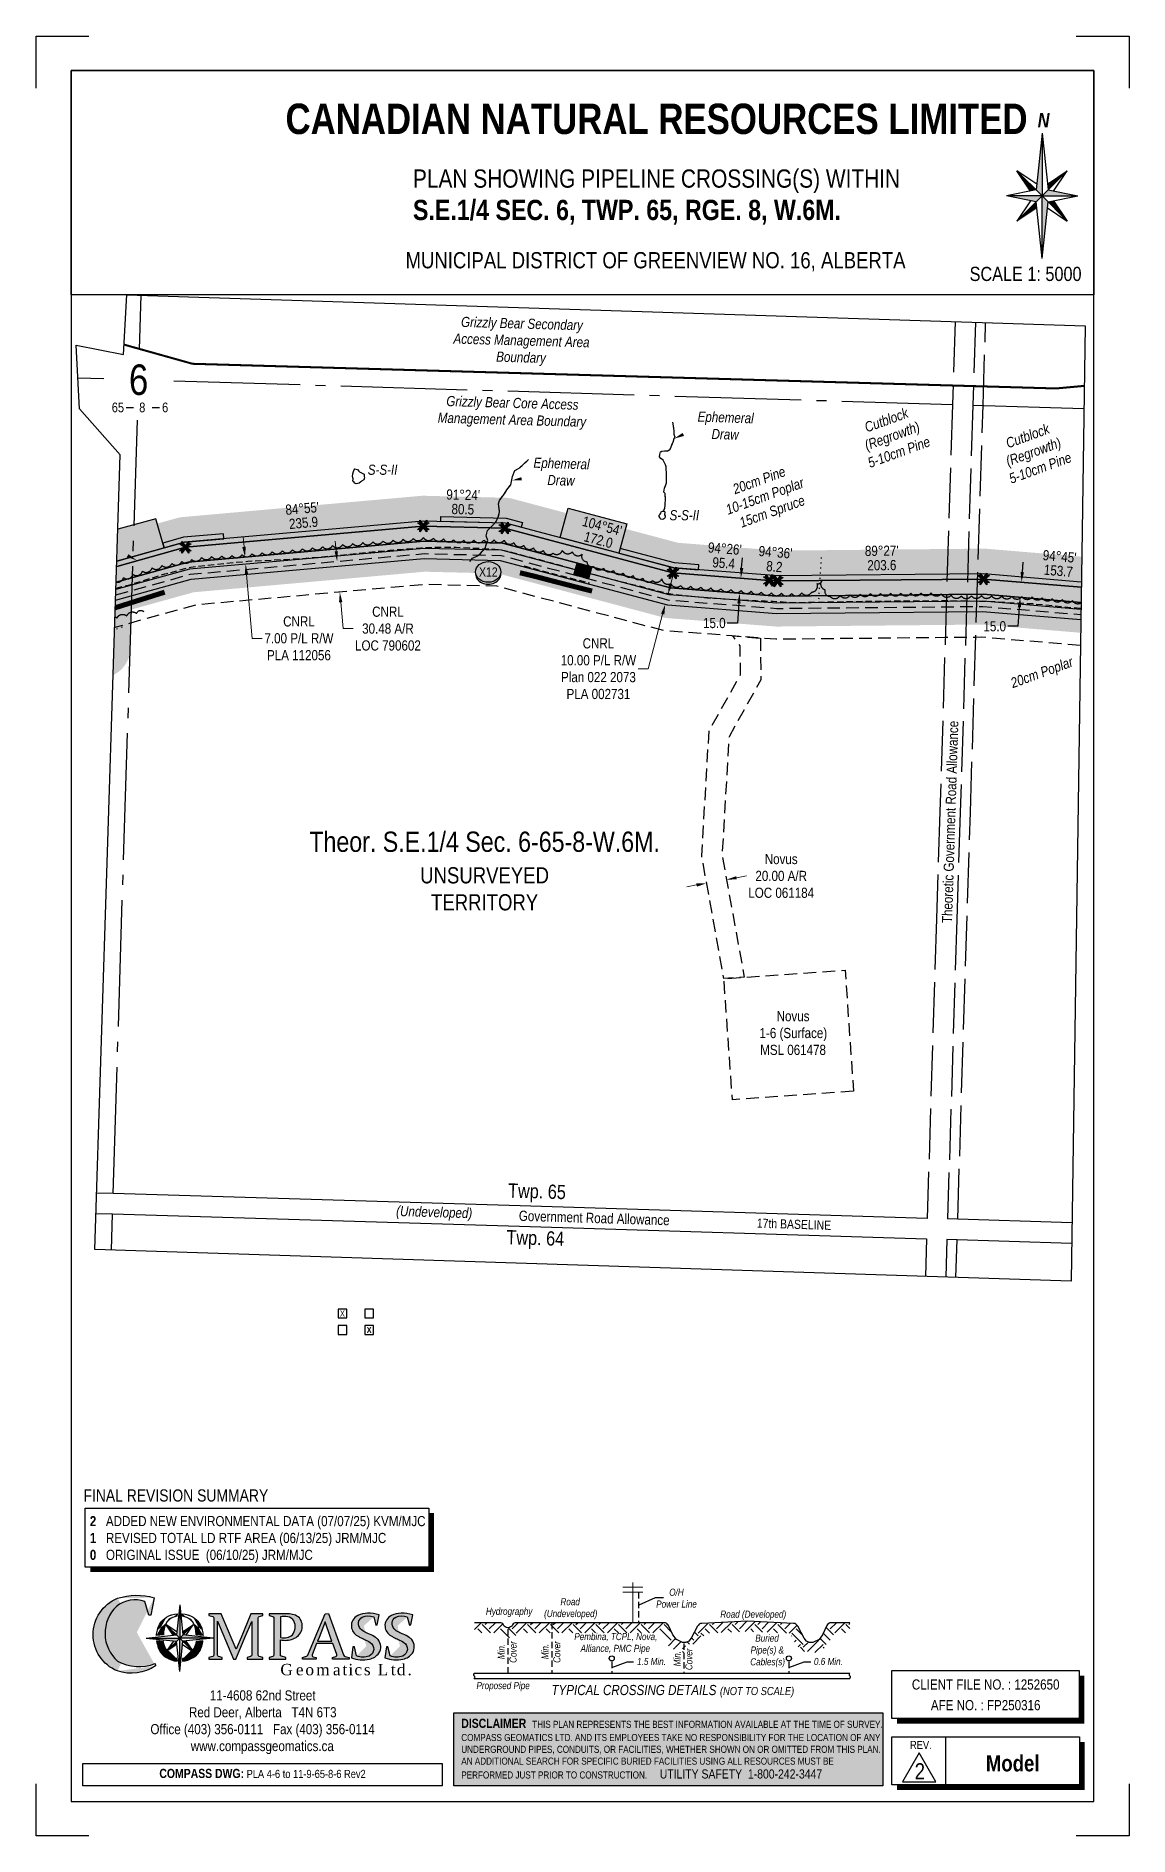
# Paper-space layout 'XING DWG #3' of a CAD drawing. Extents: x -2321 to -1242, y 0 to 1778.
# The model-space entities are those that its viewports show. They can reach past a viewport. Long polylines and large blocks are cut down to what shows.
import ezdxf
from ezdxf.enums import TextEntityAlignment as Align

# ---------------------------------------------------------------- set-up
doc = ezdxf.new("R2010")
doc.units = 0
doc.header["$LTSCALE"] = 5
doc.header["$PDSIZE"] = 5
for name, pattern in [('0', [1, 1, 0]), ('DASHDOT2', [12.7, 6.35, -3.175, 0, -3.175]), ('foc-ACCESSROAD', [3.75, 2.5, -1.25]), ('foc-QUARTERLINE', [33, 25, -3, 2, -3]), ('foc-TIELINE', [1.875, 1.25, -0.625]), ('foc-TOPO', [1, 0.2, -0.8]), ('foc-TOPO-ephemeral', [6.25, 3.125, -0.625, 0.625, -0.625, 0.625, -0.625]), ('foc-UNSURVEYED', [12.5, 10, -2.5]), ('UG_PIPE', [1.875, 1.25, -0.625])]:
    doc.linetypes.add(name, pattern=pattern)
doc.layers.get('Defpoints').update_dxf_attribs({"color": 9})
for name, color, linetype in [('10', 1, 'Continuous'), ('9', 3, 'Continuous'), ('AS-PIPE-UG', 44, 'UG_PIPE'), ('AS-ROADS', 254, 'Continuous'), ('AS-WILDLIFE', 131, 'DASHDOT2'), ('C-AR', 13, 'foc-ACCESSROAD'), ('C-RW', 13, 'Continuous'), ('C-SYMBOL', 7, 'Continuous'), ('CG-BORDER', 2, 'Continuous'), ('CG-LOGO', 7, 'Continuous'), ('CG-NORTH', 7, 'Continuous'), ('CG-NOTES', 7, 'Continuous'), ('D-TXT', 6, 'Continuous'), ('F-AR', 190, 'foc-ACCESSROAD'), ('F-WS', 190, 'foc-ACCESSROAD'), ('L-BD1', 253, 'Continuous'), ('L-MON', 1, 'Continuous'), ('L-QSEC', 8, 'foc-QUARTERLINE'), ('L-ROAD-T', 7, 'Continuous'), ('L-SEC', 7, 'Continuous'), ('L-SECLBL', 7, 'Continuous'), ('L-UNS-T', 3, 'Continuous'), ('L-USEC', 7, 'foc-UNSURVEYED'), ('P-BUFFER-H 30m', 51, 'Continuous'), ('P-CROSSINGS', 250, 'Continuous'), ('P-PROPOSED', 10, 'Continuous'), ('P-PROPOSED-H', 21, 'Continuous'), ('P-TEMP-BLUE', 146, 'Continuous'), ('P-TXT', 4, 'Continuous'), ('P-WORKAREA', 113, 'Continuous'), ('P-WORKAREA-H', 111, 'Continuous'), ('S-1', 1, 'Continuous'), ('S-2', 2, 'Continuous'), ('T-BUSH', 110, '0'), ('T-BUSH-T', 110, 'Continuous'), ('T-DRAW', 143, 'foc-TOPO-ephemeral'), ('T-GENERAL', 48, 'foc-TOPO'), ('T-TIE', 201, 'foc-TIELINE'), ('T-VEGETATION CHANGE', 104, 'foc-TOPO'), ('T-WATER-T', 170, 'Continuous'), ('WETLAND', 143, 'Continuous'), ('WETLAND-T', 146, 'Continuous')]:
    doc.layers.add(name, color=color, linetype=linetype)
for name, color, linetype, lineweight in [('C-AR-T', 13, 'Continuous', 9), ('C-RW-T', 13, 'Continuous', 9), ('F-AR-T', 190, 'Continuous', 9), ('F-WS-T', 190, 'Continuous', 9), ('T-TEXT', 48, 'Continuous', 18)]:
    doc.layers.add(name, color=color, linetype=linetype, lineweight=lineweight)
doc.layers.add('P-TEMP-BLUE-H', color=7, linetype='Continuous', true_color=0x99e6ff)
doc.styles.add('100L', font='ARIALN.TTF', dxfattribs={"height": 11})
doc.styles.add('175L', font='ARIALN.TTF', dxfattribs={"height": 20})
doc.styles.add('240', font='ARIALN.TTF', dxfattribs={"height": 30})
doc.styles.add('80', font='ARIALN.TTF', dxfattribs={"height": 10})
doc.styles.add('80CG', font='ARIALN.TTF', dxfattribs={"height": 10})
doc.styles.add('80L', font='ARIALN.TTF', dxfattribs={"height": 10})
doc.styles.add('80LS', font='ARIALNI.TTF', dxfattribs={"height": 10})
doc.styles.add('Crossing', font='ARIALN.TTF', dxfattribs={"height": 10})
doc.styles.add('foc-LtypeFont', font='ARIALN.TTF', dxfattribs={"height": 7.35})
doc.styles.add('SIMPLEX', font='ARIALN.TTF')
doc.styles.get("Standard").update_dxf_attribs({"font": 'ARIALN.TTF'})
doc.linetypes.add('foc-TOPO-flowdirection-NOLINE', pattern='A,0,[">",foc-LtypeFont,S=0.3,R=0,X=0,Y=-0.945],-20,[">",foc-LtypeFont,S=0.3,R=0,X=0,Y=-0.945],0', length=20)
doc.dimstyles.new('Compass 5 000', dxfattribs={"dimscale": 5, "dimtxt": 9, "dimasz": 2, "dimexe": 0.2, "dimexo": 0.0625, "dimgap": 0.5, "dimtad": 0, "dimtih": 1, "dimtoh": 1, "dimzin": 0, "dimdsep": 46, "dimtxsty": '80CG', "dimcen": 0.1, "dimse1": 1, "dimse2": 1, "dimclrd": 256, "dimclrt": 256, "dimaunit": 1, "dimadec": 4, "dimazin": 0, "dimtfac": 0.06, "dimtofl": 0, "dimtmove": 0, "dimatfit": 1, "dimfxl": 0.2, "dimtolj": 1, "dimtzin": 0, "dimlwd": -1, "dimarcsym": 0})

psp = doc.layouts.new('XING DWG #3')

# ---------------------------------------------------------------- texts
at = {"style": '80L'}
for s, width, gutter_width, insert, char_height, attachment_point in [('\\pi1.50007;{\\fArial Narrow|b1|i0|c0|p34;\\H3.3333x;\\C14;CANADIAN NATURAL RESOURCES LIMITED}\\P\\pi366.2952;\\P\\pi127.3716;{\\H2x;PLAN SHOWING PIPELINE CROSSING(S) WITHIN\\H0.11111x; \\P\\pi156.1084;\\fArial Narrow|b1|i0|c0|p34;\\H9.9999x;S.E.1/4 SEC. 6, TWP. 65, RGE. 8, W.6M.}\\P\\pi366.2952;\\P\\pi365.97665;{\\H0.22222x; \\P\\pi119.99717;\\H8.0001x;MUNICIPAL DISTRICT OF GREENVIEW NO. 16, ALBERTA}', 732.59, 45, (-2076.3, 1711.2), 9, 1), ('SCALE 1: 5000', 109.905, 50, (-1288.6, 1550), 14, 3)]:
    psp.add_mtext_dynamic_manual_height_columns(s, width=width, gutter_width=gutter_width, heights=[0], dxfattribs=dict(at, insert=insert, char_height=char_height, attachment_point=attachment_point))
at = {"layer": 'CG-NOTES', "attachment_point": 1, "style": '80'}
for s, insert, char_height, width in [('\\pi77.33221;11-4608 62nd Street\\P\\pi56.72171;Red Deer, Alberta   T4N 6T3\\P\\pi18.6726;Office (403) 356-0111   Fax (403) 356-0114\\P\\pi58.50547;www.compassgeomatics.ca', (-2226.9, 143.9), 10, 257.83), ('\\pi73.79423;{\\fArial Narrow|b1|i0|c0|p34;\\H1.125x;\\C14;COMPASS DWG:} PLA 4-6 to 11-9-65-8-6 Rev2', (-2273.2, 66.3), 8, 350.451)]:
    psp.add_mtext(s, dxfattribs=dict(at, insert=insert, char_height=char_height, width=width))

msp = doc.modelspace()

# ---------------------------------------------------------------- texts
at = {"layer": 'AS-WILDLIFE', "char_height": 10, "attachment_point": 5, "rotation": 358.363558, "style": '240'}
for s, width, insert in [('{\\fArial Narrow|b0|i1|c0|p34;Grizzly Bear Secondary Access Management Area Boundary}', 134.24734, (358495.093, 6052117.408)), ('{\\fArial Narrow|b0|i1|c0|p34;Grizzly Bear Core Access Management Area Boundary}', 147.26917, (358485.89, 6052047.387))]:
    msp.add_mtext_dynamic_manual_height_columns(s, width=width, gutter_width=45, heights=[0], dxfattribs=dict(at, insert=insert))
at = {"layer": 'C-SYMBOL', "color": 3, "style": '175L'}
msp.add_text('Theor. S.E.1/4 Sec. 6-65-8-W.6M.', height=19.9933, dxfattribs=at).set_placement((358458.664, 6051607.72), align=Align.BOTTOM_CENTER)
at = {"layer": 'C-SYMBOL', "color": 3, "insert": (357897.88, 6051452.626), "char_height": 19.9933, "width": 354.3734, "attachment_point": 2, "style": '175L', "bg_fill": 3, "box_fill_scale": 1.15, "bg_fill_color": 256, "bg_fill_true_color": 256, "bg_fill_transparency": 0}
msp.add_mtext('Theor. S.W.1/4 Sec. 6-65-8-W.6M.', dxfattribs=at)
at = {"layer": 'D-TXT', "color": 3, "char_height": 13.9953, "attachment_point": 1, "rotation": 358.256372, "style": '80L'}
for s, insert in [('Twp. 65', (358482.129, 6051286.322)), ('Twp. 64', (358480.504, 6051240.204))]:
    msp.add_mtext_dynamic_manual_height_columns(s, width=56.37895, gutter_width=47.484, heights=[0], dxfattribs=dict(at, insert=insert))
at = {"layer": 'F-WS-T', "insert": (358729.544, 6051456.432), "char_height": 9.99665, "attachment_point": 1, "style": '80L'}
msp.add_mtext_dynamic_manual_height_columns('\\pi17.53389;Novus\\P\\pi0.66028;1-6 (Surface)\\P\\pi1.32855;MSL 061478', width=66.2306, gutter_width=49.983, heights=[0], dxfattribs=at)
at = {"layer": 'L-BD1'}
for s, rotation, p in [("84°55'", 5.086039, (358278.554, 6051952.946)), ("91°24'", 358.598764, (358437.52, 6051966.409)), ('80.5', 358.598764, (358437.171, 6051952.168)), ("74°29'", 14.850652, (358047.538, 6051931.237)), ('235.9', 5.086039, (358279.817, 6051938.757)), ("104°54'", 345.099595, (358574.768, 6051935.692)), ('100.0', 14.850652, (358051.189, 6051917.467)), ('172.0', 345.099595, (358571.105, 6051921.926)), ("94°26'", 355.561499, (358695.933, 6051913.246)), ('95.4', 355.561499, (358694.83, 6051899.044)), ("94°36'", 355.404591, (358745.981, 6051909.69)), ("89°27'", 0.55285, (358850.876, 6051911.147)), ("94°45'", 355.245573, (359026.602, 6051905.554)), ('8.2', 355.404591, (358744.84, 6051895.491)), ('203.6', 0.55285, (358851.014, 6051896.902)), ('153.7', 355.245573, (359025.421, 6051891.358))]:
    msp.add_text(s, height=9.9966, rotation=rotation, dxfattribs=at).set_placement(p, align=Align.MIDDLE_CENTER)
at = {"layer": 'L-ROAD-T', "style": '80L'}
for s, height, rotation, p in [('Theoretic Government Road Allowance', 9.99665, 88.197366, (358918.471, 6051643.266)), ('Government Road Allowance', 9.99665, 358.256522, (358566.953, 6051252.093)), ('17th BASELINE', 9, 358.256416, (358764.227, 6051245.875))]:
    msp.add_text(s, height=height, rotation=rotation, dxfattribs=at).set_placement(p, align=Align.MIDDLE_CENTER)
at = {"layer": 'L-UNS-T', "color": 3, "insert": (358458.664, 6051577.113), "char_height": 15.99464, "attachment_point": 5, "style": '80L'}
msp.add_mtext_dynamic_manual_height_columns('UNSURVEYED TERRITORY', width=126.3714, gutter_width=47.484, heights=[0], dxfattribs=at)
at = {"layer": 'T-BUSH-T', "attachment_point": 2, "rotation": 20, "style": '80LS'}
for s, insert, char_height, width in [('5-10cm Pine', (358866.139, 6052013.294), 9.99673, 132.66028), ('5-10cm Pine', (359005.662, 6051997.641), 9.99673, 132.66028), ('20cm Pine\\P10-15cm Poplar\\P 15cm Spruce', (358728.041, 6051985.515), 9.99677, 81.93574), ('20cm Poplar', (359007.271, 6051795.773), 9.99673, 132.66028)]:
    msp.add_mtext(s, dxfattribs=dict(at, insert=insert, char_height=char_height, width=width))
at = {"layer": 'T-TEXT', "style": '80LS'}
msp.add_text('(Undeveloped)', height=9.99665, rotation=358.256522, dxfattribs=at).set_placement((358408.921, 6051257.936), align=Align.MIDDLE_CENTER)
at = {"layer": 'T-TEXT', "char_height": 9.99673, "width": 66.27205, "attachment_point": 2, "rotation": 20, "style": '80LS'}
for insert in [(358853.758, 6052044.941), (358993.281, 6052029.288)]:
    msp.add_mtext('\\pt9.99673;Cutblock\\P(Regrowth)', dxfattribs=dict(at, insert=insert))
at = {"layer": 'T-WATER-T', "char_height": 10, "attachment_point": 1, "rotation": 358.256196, "style": '80L'}
for insert in [(358668.95, 6052048.692), (358506.85, 6052003.182)]:
    msp.add_mtext_dynamic_manual_height_columns('\\pi0.31864;{\\fArial Narrow|b0|i1|c0|p34;Ephemeral \\P\\pi14.57854;Draw}', width=55.99882, gutter_width=47.516, heights=[0], dxfattribs=dict(at, insert=insert))
at = {"layer": 'WETLAND-T', "char_height": 10, "attachment_point": 1, "style": '80L'}
for insert in [(358342.821, 6051996.188), (358640.813, 6051951.272)]:
    msp.add_mtext_dynamic_manual_height_columns('\\pi0.48656;{\\fArial Narrow|b0|i1|c0|p34;S-S-II}', width=29.71801, gutter_width=47.516, heights=[0], dxfattribs=dict(at, insert=insert))

# ---------------------------------------------------------------- blocks, each defined once
blk = doc.blocks.new('cg-north')
at = {"linetype": 'Continuous'}
for points in [[(-0.3, 62), (-6.2, 6), (-0.3, 0.1)], [(-25.2, 25), (-11.6, 4.9), (-6.2, 6)], [(24.6, 25), (5, 11.8), (5.6, 6)], [(-0.3, 0.1), (-35.5, 0.1), (-6.2, -5.8)], [(5.6, 6), (-0.3, 0.1), (34.9, 0.1)], [(5.6, -5.8), (-0.3, 0.1), (-0.3, -61.7)], [(-5.6, -11.5), (-6.2, -5.8), (-25.2, -24.8)], [(11, -4.7), (5.6, -5.8), (24.6, -24.8)]]:
    blk.add_hatch(color=14, dxfattribs=at).paths.add_polyline_path(points)
at = {"color": 14, "linetype": 'Continuous'}
for p, q in [((-0.3, 62), (-6.2, 6)), ((-0.3, 62), (-0.3, 0.1)), ((-0.3, 62), (5.6, 6)), ((-0.3, 0.1), (-25.2, 25)), ((-11.6, 4.9), (-25.2, 25)), ((-5.6, 11.8), (-25.2, 25)), ((-0.3, 0.1), (24.6, 25)), ((5, 11.8), (24.6, 25)), ((11, 4.9), (24.6, 25)), ((-6.2, 6), (-35.5, 0.1)), ((-0.3, 0.1), (-35.5, 0.1)), ((-6.2, -5.8), (-35.5, 0.1)), ((-0.3, 0.1), (-25.2, -24.8)), ((-0.3, 0.1), (24.6, -24.8)), ((-0.3, -61.7), (-0.3, 0.1)), ((-0.3, 0.1), (34.9, 0.1)), ((5.6, 6), (34.9, 0.1)), ((5.6, -5.8), (34.9, 0.1)), ((-11.6, -4.7), (-25.2, -24.8)), ((-5.6, -11.5), (-25.2, -24.8)), ((-0.3, -61.7), (-6.2, -5.8)), ((-0.3, -61.7), (5.6, -5.8)), ((5, -11.5), (24.6, -24.8)), ((10.9, -4.5), (11, -4.7)), ((11, -4.7), (24.6, -24.8))]:
    blk.add_line(p, q, dxfattribs=at)
at = {"color": 14, "linetype": 'Continuous', "insert": (-10.2, 82), "char_height": 14, "width": 22.782, "attachment_point": 1, "style": '80CG'}
blk.add_mtext('\\pi5.63238;{\\fArial Narrow|b1|i1|c0|p34;N}', dxfattribs=at)
blk = doc.blocks.new('*U498')
at = {"layer": 'Defpoints'}
for p, q in [((0, 1778), (52.2, 1778)), ((0, 1726.5), (0, 1778)), ((1027.2, 1778), (1079.5, 1778)), ((1079.5, 1778), (1079.5, 1726.5)), ((0, 0), (0, 51.5)), ((1079.5, 51.5), (1079.5, 0)), ((52.2, 0), (0, 0)), ((1079.5, 0), (1027.2, 0))]:
    blk.add_line(p, q, dxfattribs=at)
at = {"layer": 'S-1'}
for p, q in [((0, 1778), (0, 1778)), ((1079.5, 1778), (1079.5, 1778)), ((0, 0), (0, 0)), ((1079.5, 0), (1079.5, 0))]:
    blk.add_line(p, q, dxfattribs=at)
at = {"layer": 'S-2'}
blk.add_lwpolyline([(34.7, 34), (1044.7, 34), (1044.7, 1744), (34.7, 1744)], close=True, dxfattribs=at)
at = {"style": '80', "flags": 1}
blk.add_attdef('PAGENUMBER', (52.2, 51.5), '', height=10, rotation=90, dxfattribs=at)
blk = doc.blocks.new('c_logo')
h = blk.add_hatch(color=256)
edge = h.paths.add_edge_path()
edge.add_arc((-141.8, -18.9), 63, 74.1661, 107.5113, ccw=False)
edge.add_line((-124.6, 41.7), (-127.8, 24.4))
edge.add_line((-127.8, 24.4), (-129.9, 24.3))
edge.add_line((-129.9, 24.3), (-133.7, 38))
edge.add_arc((-143.5, 10.5), 29.1, 70.3832, 129.1598)
edge.add_arc((-136.2, 6.6), 36.9, 134.0613, 228.3206)
edge.add_arc((-139.8, 16.8), 43.2, 241.0325, 291.7344)
edge.add_line((-123.8, -23.3), (-123.3, -25.7))
edge.add_arc((-147.3, 10.4), 43.4, 251.5179, 303.5841, ccw=False)
edge.add_arc((-146.1, 5.2), 38.8, 112.1026, 247.4698, ccw=False)
h = blk.add_hatch(color=256)
edge = h.paths.add_edge_path()
edge.add_arc((-89, 1.8), 33.4, 166.6682, 175.6601, ccw=False)
edge.add_arc((-102.3, 5.6), 19.6, 121.6531, 168.6953, ccw=False)
edge.add_arc((-99.6, 0.9), 25, 95.0736, 121.1383, ccw=False)
edge.add_line((-101.8, 25.8), (-102.1, 23.3))
edge.add_arc((-99.9, 6.4), 17.1, 97.444, 127.0912)
edge.add_arc((-98.7, 8.4), 16.4, 134.7148, 171.0442)
edge.add_arc((-73.8, 3.2), 41.8, 169.3159, 177.5034)
edge.add_line((-115.5, 5), (-122.3, 4.3))
at = {"linetype": 'Continuous'}
for points in [[(-99.4, 34.7), (-102.5, 4.9), (-99.4, 1.7)], [(-99.4, 1.7), (-132.4, 1.7), (-102.5, -1.4)], [(-112.7, 15), (-105.6, 4.5), (-102.5, 4.9)], [(-96.3, 4.9), (-99.4, 1.7), (-66.4, 1.7)], [(-96.3, -1.4), (-99.4, 1.7), (-99.4, -31.3)], [(-86.1, 15), (-96.6, 7.9), (-96.3, 4.9)], [(-102.2, -4.5), (-102.5, -1.4), (-112.7, -11.6)], [(-93.2, -1.1), (-96.3, -1.4), (-86.1, -11.6)]]:
    blk.add_hatch(color=14, dxfattribs=at).paths.add_polyline_path(points)
h = blk.add_hatch(color=256)
edge = h.paths.add_edge_path()
edge.add_arc((-99.1, 0.9), 25, 58.8617, 85.0803, ccw=False)
edge.add_arc((-96.4, 5.6), 19.6, 11.3047, 58.3469, ccw=False)
edge.add_arc((-109.7, 1.8), 33.4, 4.3278, 13.3318, ccw=False)
edge.add_line((-76.4, 4.3), (-83.2, 5))
edge.add_arc((-124.9, 3.2), 41.8, 2.487, 10.6841)
edge.add_arc((-100.1, 8.4), 16.4, 8.9558, 45.2852)
edge.add_arc((-98.8, 6.4), 17.1, 52.9088, 82.7833)
edge.add_line((-96.7, 23.3), (-97, 25.8))
h = blk.add_hatch(color=256)
edge = h.paths.add_edge_path()
edge.add_line((-48.6, 2.5), (-58.3, 25.6))
edge.add_line((-58.3, 25.6), (-70.6, 25.6))
edge.add_line((-70.6, 25.6), (-70.6, 24.2))
edge.add_line((-70.6, 24.2), (-66.8, 23))
edge.add_arc((-67.2, 21.6), 1.5, 0, 72.6157, ccw=False)
edge.add_line((-65.7, 21.6), (-65.7, 2.5))
edge.add_line((-65.7, 2.5), (-65.7, -14.9))
edge.add_arc((-67.2, -14.9), 1.5, -73.424, 0, ccw=False)
edge.add_line((-66.8, -16.3), (-70.5, -17.4))
edge.add_line((-70.5, -17.4), (-70.5, -18.9))
edge.add_line((-70.5, -18.9), (-57.6, -18.9))
edge.add_line((-57.6, -18.9), (-57.6, -17.5))
edge.add_line((-57.6, -17.5), (-61.1, -16.4))
edge.add_arc((-60.6, -15), 1.5, 180, 252.4646, ccw=False)
edge.add_line((-62.1, -15), (-62.1, 2.5))
edge.add_line((-62.1, 2.5), (-62.1, 18.4))
edge.add_line((-62.1, 18.4), (-46.4, -18.9))
edge.add_line((-46.4, -18.9), (-44.1, -18.9))
edge.add_line((-44.1, -18.9), (-35, 2.5))
edge.add_line((-35, 2.5), (-28.3, 18.3))
edge.add_line((-28.3, 18.3), (-28.3, 2.5))
edge.add_line((-28.3, 2.5), (-28.3, -15))
edge.add_arc((-29.8, -15), 1.5, -73.424, 0, ccw=False)
edge.add_line((-29.4, -16.4), (-32.7, -17.4))
edge.add_line((-32.7, -17.4), (-32.7, -18.9))
edge.add_line((-32.7, -18.9), (-17.3, -18.9))
edge.add_line((-17.3, -18.9), (-17.3, -17.5))
edge.add_line((-17.3, -17.5), (-21, -16.3))
edge.add_arc((-20.5, -14.9), 1.5, 180, 252.4646, ccw=False)
edge.add_line((-22, -14.9), (-22, 2.5))
edge.add_line((-22, 2.5), (-22, 21.7))
edge.add_arc((-20.5, 21.7), 1.5, 107.3843, 180, ccw=False)
edge.add_line((-21, 23.1), (-17.4, 24.2))
edge.add_line((-17.4, 24.2), (-17.4, 25.6))
edge.add_line((-17.4, 25.6), (-29.1, 25.6))
edge.add_line((-29.1, 25.6), (-38.8, 2.5))
edge.add_line((-38.8, 2.5), (-43.7, -9.1))
edge.add_line((-43.7, -9.1), (-48.6, 2.5))
h = blk.add_hatch(color=256)
h.paths.add_polyline_path([(7.6, 25.6), (-11.1, 25.6), (-11.1, 24.2), (-7.3, 23, -0.326805), (-6.3, 21.6), (-6.3, -14.9, -0.331803), (-7.4, -16.3), (-11.1, -17.4), (-11.1, -18.9), (5.3, -18.9), (5.3, -17.5), (1, -16.2, -0.327162), (0, -14.7), (0, 0, 0.135693), (12.6, 1, 0.518306), (18.8, 21.8, 0.201798)])
h.paths.add_polyline_path([(0, 22.9, -0.05909), (7.3, 22.8, -0.236459), (13.3, 18.7, -0.297964), (11.9, 5.1, -0.269959), (0.5, 2.5, -0.011455), (0, 2.6)], flags=16)
h = blk.add_hatch(color=256)
h.paths.add_polyline_path([(47.4, 26.1), (44.1, 25.8), (34.4, 2.5), (27.1, -15, -0.225541), (25.7, -16.2), (21.8, -17.4), (21.8, -18.9), (34.7, -18.9), (35.3, -18.9), (35.3, -17.5), (32.4, -16.6, -0.43446), (31.4, -14.6), (35.8, -3.6), (51.8, -3.6), (55.7, -14.5, -0.430441), (54.7, -16.5), (51.5, -17.4), (51.5, -18.9), (67.8, -18.9), (67.8, -17.5), (63.9, -16.3, -0.232291), (62.4, -14.9), (56.1, 2.5)])
h.paths.add_polyline_path([(44.1, 17.7), (49.6, 2.5), (50.9, -1.1), (36.8, -1.1), (38.2, 2.5)], flags=16)
h = blk.add_hatch(color=256)
edge = h.paths.add_edge_path()
edge.add_arc((103.3, 50.8), 54.1, 243.1997, 248.1345)
edge.add_arc((69.9, -30.2), 33.5, 55.7647, 66.7239, ccw=False)
edge.add_arc((84.5, -9), 7.7, -65.6478, 57.1428, ccw=False)
edge.add_arc((81.8, 0.7), 17.7, 248.3428, 289.4425, ccw=False)
edge.add_line((75.3, -15.8), (73.1, -6.7))
edge.add_line((73.1, -6.7), (71.7, -6.9))
edge.add_line((71.7, -6.9), (70.1, -17.8))
edge.add_arc((81.2, 14.2), 33.9, 250.8905, 281.4155)
edge.add_arc((84.6, -3.1), 16.2, 281.7683, 321.9948)
edge.add_arc((87.3, -7), 11.8, 328.8789, 398.35)
edge.add_arc((79.7, -17.6), 24.7, 46.7096, 54.4302)
edge.add_arc((79.7, -17.6), 24.7, 54.4302, 70.3091)
edge.add_arc((139.4, 119.6), 125, 243.6166, 245.7228, ccw=False)
edge.add_arc((89.5, 20.6), 14.2, 223.2297, 246.3738, ccw=False)
edge.add_arc((84.7, 16.1), 7.62, 121.2723, 223.353, ccw=False)
edge.add_arc((86.6, 7.5), 16.2, 69.6826, 111.1397, ccw=False)
edge.add_line((92.2, 22.7), (94.3, 14.7))
edge.add_line((94.3, 14.7), (95.6, 14.9))
edge.add_line((95.6, 14.9), (97.6, 24.9))
edge.add_arc((87.2, -14.4), 40.7, 75.2956, 91.6843)
edge.add_arc((86, 5.6), 20.7, 89.7518, 117.221)
edge.add_arc((80.5, 14.4), 10.4, 112.8657, 186.9967)
edge.add_arc((81.9, 14.2), 11.8, 185.0082, 240.0685)
edge.add_arc((103.3, 50.8), 54.1, 239.829, 243.1997)
h = blk.add_hatch(color=256)
edge = h.paths.add_edge_path()
edge.add_arc((136.5, 50.8), 54.1, 243.1997, 248.1345)
edge.add_arc((103.1, -30.2), 33.5, 55.7647, 66.7239, ccw=False)
edge.add_arc((117.7, -9), 7.7, -65.6478, 57.1428, ccw=False)
edge.add_arc((115, 0.7), 17.7, 248.3428, 289.4425, ccw=False)
edge.add_line((108.5, -15.8), (106.3, -6.7))
edge.add_line((106.3, -6.7), (104.8, -6.9))
edge.add_line((104.8, -6.9), (103.3, -17.8))
edge.add_arc((114.4, 14.2), 33.9, 250.8905, 281.4155)
edge.add_arc((117.8, -3.1), 16.2, 281.7683, 321.9948)
edge.add_arc((120.5, -7), 11.8, 328.8789, 398.35)
edge.add_arc((112.8, -17.6), 24.7, 46.7096, 54.4302)
edge.add_arc((112.8, -17.6), 24.7, 54.4302, 70.3091)
edge.add_arc((172.5, 119.6), 125, 243.6166, 245.7228, ccw=False)
edge.add_arc((122.7, 20.6), 14.2, 223.2297, 246.3738, ccw=False)
edge.add_arc((117.9, 16.1), 7.62, 121.2723, 223.353, ccw=False)
edge.add_arc((119.8, 7.5), 16.2, 69.6826, 111.1397, ccw=False)
edge.add_line((125.4, 22.7), (127.5, 14.7))
edge.add_line((127.5, 14.7), (128.8, 14.9))
edge.add_line((128.8, 14.9), (130.8, 24.9))
edge.add_arc((120.4, -14.4), 40.7, 75.2956, 91.6843)
edge.add_arc((119.2, 5.6), 20.7, 89.7518, 117.221)
edge.add_arc((113.7, 14.4), 10.4, 112.8657, 186.9967)
edge.add_arc((115.1, 14.2), 11.8, 185.0082, 240.0685)
edge.add_arc((136.5, 50.8), 54.1, 239.829, 243.1997)
h = blk.add_hatch(color=256)
edge = h.paths.add_edge_path()
edge.add_arc((-89, 3), 33.4, 186.7164, 193.3318)
edge.add_arc((-102.3, -0.8), 19.6, 191.3047, 238.3469)
edge.add_arc((-99.6, 3.9), 25, 238.8617, 264.5936)
edge.add_line((-102, -21), (-102.2, -18.5))
edge.add_arc((-99.9, -1.6), 17.1, 232.9088, 262.0641, ccw=False)
edge.add_arc((-98.7, -3.6), 16.4, 188.9558, 225.2852, ccw=False)
edge.add_arc((-73.8, 1.6), 41.8, 184.3813, 190.6841, ccw=False)
edge.add_line((-115.5, -1.6), (-122.2, -0.9))
h = blk.add_hatch(color=256)
edge = h.paths.add_edge_path()
edge.add_arc((-124.9, 1.6), 41.8, 349.3159, 355.6284, ccw=False)
edge.add_arc((-100.1, -3.6), 16.4, 314.7148, 351.0442, ccw=False)
edge.add_arc((-98.8, -1.6), 17.1, 277.7082, 307.0912, ccw=False)
edge.add_line((-96.5, -18.5), (-96.8, -21))
edge.add_arc((-99.1, 3.9), 25, 275.2524, 301.1383)
edge.add_arc((-96.4, -0.8), 19.6, 301.6531, 348.6953)
edge.add_arc((-109.7, 3), 33.4, 346.6682, 353.2958)
edge.add_line((-76.6, -0.9), (-83.3, -1.6))
at = {"color": 14, "linetype": 'Continuous'}
for p, q in [((-99.4, 34.7), (-102.5, 4.9)), ((-99.4, 34.7), (-99.4, 1.7)), ((-99.4, 34.7), (-96.3, 4.9)), ((-132.4, 1.7), (-102.5, 4.9)), ((-132.4, 1.7), (-102.5, -1.4)), ((-132.4, 1.7), (-99.4, 1.7)), ((-99.4, 1.7), (-112.7, 15)), ((-105.6, 4.5), (-112.7, 15)), ((-102.2, 7.9), (-112.7, 15)), ((-99.4, 1.7), (-112.7, -11.6)), ((-99.4, 1.7), (-86.1, 15)), ((-66.4, 1.7), (-99.4, 1.7)), ((-99.4, 1.7), (-86.1, -11.6)), ((-99.4, -31.3), (-99.4, 1.7)), ((-96.6, 7.9), (-86.1, 15)), ((-66.4, 1.7), (-96.3, 4.9)), ((-66.4, 1.7), (-96.3, -1.4)), ((-93.2, 4.5), (-86.1, 15)), ((-105.6, -1.1), (-112.7, -11.6)), ((-102.2, -4.5), (-112.7, -11.6)), ((-99.4, -31.3), (-102.5, -1.4)), ((-99.4, -31.3), (-96.3, -1.4)), ((-96.6, -4.5), (-86.1, -11.6)), ((-93.2, -1.1), (-86.1, -11.6))]:
    blk.add_line(p, q, dxfattribs=at)
at = {"flags": 128}
for points in [[(-160.8, 41.1, -0.146532), (-124.6, 41.7), (-127.8, 24.4), (-129.9, 24.3), (-133.7, 38, 0.262236), (-161.9, 33.1, 0.436158), (-160.8, -21, 0.22491), (-123.8, -23.3), (-123.3, -25.7, -0.231173), (-161, -30.7, -0.670499)], [(-122.3, 4.3, -0.039254), (-121.5, 9.5, -0.208192), (-112.6, 22.3, -0.114221), (-101.8, 25.8), (-102.1, 23.3, 0.130087), (-110.2, 20, 0.159858), (-114.8, 10.9, 0.03574), (-115.5, 5)], [(-97, 25.8, -0.114902), (-86.2, 22.3, -0.208192), (-77.2, 9.5, -0.039307), (-76.4, 4.3), (-83.2, 5, 0.035782), (-83.9, 10.9, 0.159858), (-88.5, 20, 0.131095), (-96.7, 23.3)], [(-48.6, 2.5), (-58.3, 25.6), (-70.6, 25.6), (-70.6, 24.2), (-66.8, 23, -0.327892), (-65.7, 21.6), (-65.7, 2.5), (-65.7, -14.9, -0.331803), (-66.8, -16.3), (-70.5, -17.4), (-70.5, -18.9), (-57.6, -18.9), (-57.6, -17.5), (-61.1, -16.4, -0.327162), (-62.1, -15), (-62.1, 2.5), (-62.1, 18.4), (-46.4, -18.9), (-44.1, -18.9), (-35, 2.5), (-28.3, 18.3), (-28.3, 2.5), (-28.3, -15, -0.331803), (-29.4, -16.4), (-32.7, -17.4), (-32.7, -18.9), (-17.3, -18.9), (-17.3, -17.5), (-21, -16.3, -0.327162), (-22, -14.9), (-22, 2.5), (-22, 21.7, -0.327892), (-21, 23.1), (-17.4, 24.2), (-17.4, 25.6), (-29.1, 25.6), (-38.8, 2.5), (-43.7, -9.1)], [(78.9, 2.5, 0.021535), (83.1, 0.5, -0.047855), (88.7, -2.5, -0.593701), (87.7, -16, -0.181278), (75.3, -15.8), (73.1, -6.7), (71.7, -6.9), (70.1, -17.8, 0.133984), (87.9, -19, 0.177346), (97.4, -13.1, 0.312763), (96.6, 0.4, 0.0337), (94, 2.5, 0.069396), (88, 5.6, -0.00919), (83.8, 7.6, -0.10133), (79.2, 10.9, -0.477408), (80.8, 22.6, -0.18289), (92.2, 22.7), (94.3, 14.7), (95.6, 14.9), (97.6, 24.9, 0.071631), (86.1, 26.3, 0.120434), (76.5, 24, 0.335231), (70.2, 13.1, 0.244978), (76.1, 4, 0.014709)], [(112.1, 2.5, 0.021535), (116.3, 0.5, -0.047855), (121.9, -2.5, -0.593701), (120.9, -16, -0.181278), (108.5, -15.8), (106.3, -6.7), (104.8, -6.9), (103.3, -17.8, 0.133984), (121.1, -19, 0.177346), (130.6, -13.1, 0.312763), (129.8, 0.4, 0.0337), (127.2, 2.5, 0.069396), (121.2, 5.6, -0.00919), (117, 7.6, -0.10133), (112.4, 10.9, -0.477408), (113.9, 22.6, -0.18289), (125.4, 22.7), (127.5, 14.7), (128.8, 14.9), (130.8, 24.9, 0.071631), (119.2, 26.3, 0.120434), (109.7, 24, 0.335231), (103.4, 13.1, 0.244978), (109.3, 4, 0.014709)], [(-122.2, -0.9, 0.028873), (-121.5, -4.7, 0.208192), (-112.6, -17.5, 0.11275), (-102, -21), (-102.2, -18.5, -0.127905), (-110.2, -15.2, -0.159858), (-114.8, -6.1, -0.027508), (-115.5, -1.6)], [(-83.3, -1.6, -0.02755), (-83.9, -6.1, -0.159858), (-88.5, -15.2, -0.128915), (-96.5, -18.5), (-96.8, -21, 0.113431), (-86.2, -17.5, 0.208192), (-77.2, -4.7, 0.028926), (-76.6, -0.9)]]:
    blk.add_lwpolyline(points, format="xyb", close=True, dxfattribs=at)
for points in [[(-11.1, -18.9), (5.3, -18.9), (5.3, -17.5), (1, -16.2, -0.327162), (0, -14.7), (0, 0, 0.135693), (12.6, 1, 0.518306), (18.8, 21.8, 0.201798), (7.6, 25.6), (-11.1, 25.6), (-11.1, 24.2), (-7.3, 23, -0.326805), (-6.3, 21.6), (-6.3, -14.9, -0.331803), (-7.4, -16.3), (-11.1, -17.4), (-11.1, -18.9), (1.8, -18.9)], [(0.5, 2.5, 0.269959), (11.9, 5.1, 0.297964), (13.3, 18.7, 0.236459), (7.3, 22.8, 0.05909), (0, 22.9), (0, 2.6, 0.011455), (0.5, 2.5, 0.011455)], [(34.7, -18.9), (21.8, -18.9), (21.8, -17.4), (25.7, -16.2, 0.225541), (27.1, -15), (34.4, 2.5), (44.1, 25.8), (47.4, 26.1), (56.1, 2.5), (62.4, -14.9, 0.232291), (63.9, -16.3), (67.8, -17.5), (67.8, -18.9), (51.5, -18.9), (51.5, -17.4), (54.7, -16.5, 0.430441), (55.7, -14.5), (51.8, -3.6), (35.8, -3.6), (31.4, -14.6, 0.43446), (32.4, -16.6), (35.3, -17.5), (35.3, -18.9), (21.8, -18.9)]]:
    blk.add_lwpolyline(points, format="xyb", dxfattribs=at)
blk.add_lwpolyline([(50.9, -1.1), (49.6, 2.5), (44.1, 17.7), (38.2, 2.5), (36.8, -1.1)], close=True, dxfattribs=at)
at = {"insert": (0, -23.7), "char_height": 11.25, "width": 132.416, "attachment_point": 1, "style": '80CG'}
blk.add_mtext('{\\fBook Antiqua|b0|i0|c0|p18;\\T1.25;Geomatics Ltd.}', dxfattribs=at)
blk = doc.blocks.new('*U499')
at = {"layer": 'CG-NOTES'}
h = blk.add_hatch(dxfattribs=at)
h.set_pattern_fill('EARTH', color=256, scale=2.5, angle=45)
h.set_pattern_definition([(45, (-342.701, 88.198), (2e-15, 22.45064), [15.875, -15.875]), (45, (-346.91, 92.408), (2e-15, 22.45064), [15.875, -15.875]), (45, (-351.12, 96.617), (2e-15, 22.45064), [15.875, -15.875]), (135, (-351.12, 99.424), (-22.45064, 2e-15), [15.875, -15.875]), (135, (-346.91, 103.633), (-22.45064, 2e-15), [15.875, -15.875]), (135, (-342.701, 107.843), (-22.45064, 2e-15), [15.875, -15.875])])
edge = h.paths.add_edge_path()
edge.add_line((15.1, 1.3), (15.1, 3.7))
edge.add_line((15.1, 3.7), (22.6, 3.7))
edge.add_line((22.6, 3.7), (22.6, -1.3))
edge.add_line((22.6, -1.3), (25.5, -1.3))
edge.add_line((25.5, -1.3), (25.5, 7.1))
edge.add_line((25.5, 7.1), (34.7, 7.1))
edge.add_line((34.7, 7.1), (34.7, 1.6))
edge.add_line((34.7, 1.6), (35.1, 1.8))
edge.add_line((35.1, 1.8), (39.6, 7.4))
edge.add_line((39.6, 7.4), (45, 17.7))
edge.add_line((45, 17.7), (87, 19.7))
edge.add_line((87, 19.7), (129, 17.7))
edge.add_line((129, 17.7), (134.5, 7.4))
edge.add_line((134.5, 7.4), (139, 1.8))
edge.add_line((139, 1.8), (146, -1.3))
edge.add_line((146, -1.3), (153.7, -1.3))
edge.add_line((153.7, -1.3), (164.1, 3.9))
edge.add_line((164.1, 3.9), (169.5, 11.1))
edge.add_line((169.5, 11.1), (172.9, 18.3))
edge.add_line((172.9, 18.3), (188, 18.3))
edge.add_line((188, 18.3), (188, 28.3))
edge.add_line((188, 28.3), (169.7, 28.3))
edge.add_arc((169.7, 23.3), 5, 90, 154.7868)
edge.add_line((165.2, 25.5), (160.9, 16.3))
edge.add_line((160.9, 16.3), (157.5, 11.8))
edge.add_line((157.5, 11.8), (151.3, 8.7))
edge.add_line((151.3, 8.7), (148.2, 8.7))
edge.add_line((148.2, 8.7), (145.3, 10))
edge.add_line((145.3, 10), (142.9, 12.9))
edge.add_line((142.9, 12.9), (136.5, 24.9))
edge.add_arc((132.1, 22.6), 5, 27.9925, 87.3009)
edge.add_line((132.3, 27.6), (87, 29.7))
edge.add_line((87, 29.7), (41.7, 27.6))
edge.add_arc((42, 22.6), 5, 92.6991, 152.0075)
edge.add_line((37.6, 24.9), (31.2, 12.9))
edge.add_line((31.2, 12.9), (28.8, 10))
edge.add_line((28.8, 10), (25.9, 8.7))
edge.add_line((25.9, 8.7), (22.7, 8.7))
edge.add_line((22.7, 8.7), (16.6, 11.8))
edge.add_line((16.6, 11.8), (13.2, 16.3))
edge.add_line((13.2, 16.3), (8.9, 25.5))
edge.add_arc((4.4, 23.3), 5, 25.2132, 90)
edge.add_line((4.4, 28.3), (-141.6, 28.3))
edge.add_arc((-141.6, 24.3), 4, 90, 153.6122)
edge.add_arc((-149.7, 28.3), 5, 206.3878, 333.6122, ccw=False)
edge.add_arc((-157.8, 24.3), 4, 26.3878, 90)
edge.add_line((-157.8, 28.3), (-182.8, 28.3))
edge.add_line((-182.8, 28.3), (-182.8, 18.3))
edge.add_line((-182.8, 18.3), (-160.9, 18.3))
edge.add_arc((-149.7, 28.3), 15, 221.8103, 318.1897)
edge.add_line((-138.5, 18.3), (1.2, 18.3))
edge.add_line((1.2, 18.3), (4.6, 11.1))
edge.add_line((4.6, 11.1), (10, 3.9))
edge.add_line((10, 3.9), (15.1, 1.3))
at = {"flags": 128}
for points in [[(-183, -26.7, 0.098196), (-182.5, -25.8, 0.115025), (-182.5, -25, 0.189102), (-183, -24.2, -0.189102), (-183.5, -23.3, -0.115025), (-183.4, -22.5, -0.098196), (-183, -21.7)], [(188, -26.7, 0.098196), (188.4, -25.8, 0.115025), (188.5, -25, 0.189102), (188, -24.2, -0.189102), (187.5, -23.3, -0.115025), (187.5, -22.5, -0.098196), (188, -21.7)]]:
    blk.add_lwpolyline(points, format="xyb", dxfattribs=at)
at = {"layer": 'CG-NOTES', "const_width": 1, "flags": 128}
for points in [[(-36.3, 63.3), (-16.3, 63.3)], [(-36.3, 58.3), (-16.3, 58.3)], [(-26.3, 28.3), (-26.3, 68.3)]]:
    blk.add_lwpolyline(points, dxfattribs=at)
at = {"layer": 'CG-NOTES', "flags": 128}
for points in [[(-20.2, 46.1), (-3.9, 53.2), (4, 53.2)], [(-47.2, -16), (-32.1, -10.3), (-25.7, -10.3)], [(127.8, -16), (143, -10.3), (149.3, -10.3)], [(-183, -21.7), (188, -21.7)], [(-183, -26.7), (188, -26.7)]]:
    blk.add_lwpolyline(points, dxfattribs=at)
blk.add_lwpolyline([(188, 28.3), (169.7, 28.3, 0.290464), (165.2, 25.5), (160.9, 16.3), (157.5, 11.8), (151.3, 8.7), (148.2, 8.7), (145.3, 10), (142.9, 12.9), (136.5, 24.9, 0.264717), (132.3, 27.6), (87, 29.7), (41.7, 27.6, 0.264717), (37.6, 24.9), (31.2, 12.9), (28.8, 10), (25.9, 8.7), (22.7, 8.7), (16.6, 11.8), (13.2, 16.3), (8.9, 25.5, 0.290464), (4.4, 28.3), (-141.6, 28.3, 0.284915), (-145.2, 26.1, -0.620174), (-154.2, 26.1, 0.284915), (-157.8, 28.3), (-182.8, 28.3)], format="xyb", dxfattribs=at)
at = {"layer": 'CG-NOTES'}
for centre in [(-47.2, -7), (127.8, -7)]:
    blk.add_circle(centre, 2.5, dxfattribs=at)
at = {"layer": 'T-TIE'}
for p, q in [((-20.8, 58.3), (-20.8, 28.3)), ((-149.8, 22), (-149.8, -21.7)), ((-106.5, 28.3), (-106.5, -21.7)), ((23.9, 7.9), (23.9, -21.7)), ((-47.2, -10.3), (-47.2, -21.7)), ((127.8, -10.3), (127.8, -21.7))]:
    blk.add_line(p, q, dxfattribs=at)
at = {"layer": 'CG-NOTES', "attachment_point": 1}
for s, width, gutter_width, insert, char_height, style in [('\\pi13.10151;{\\fArial Narrow|b0|i1|c0|p34;O/H\\P\\pi0.2069;Power Line}', 39.983, 47.5, (-3.5, 61.9), 7, '80'), ('\\pi0.20212;{\\fArial Narrow|b0|i1|c0|p34;Hydrography}', 46.463, 47.5, (-171.7, 43), 7, '80'), ('\\pi16.53943;{\\fArial Narrow|b0|i1|c0|p34;Road\\P\\pi0.37402;(Undeveloped)}', 52.202, 47.5, (-114.4, 52.5), 7, '80'), ('\\pi8.6212;{\\fArial Narrow|b0|i1|c0|p34;Road (Developed)}', 81.474, 47.5, (51.4, 40.2), 7, '80'), ('\\pi0.21167;{\\fArial Narrow|b0|i1|c0|p34;Pembina, TCPL, Nova,\\P\\pi6.41426;Alliance, PMC Pipe}', 81.267, 47.5, (-84.4, 18.1), 7, '80'), ('\\pi8.69336;{\\fArial Narrow|b0|i1|c0|p34;Buried \\P\\pi4.02351;Pipe(s) &\\P\\pi3.71553;Cables(s)}', 40.55, 47.5, (85.9, 16.5), 7, '80'), ('\\pi0.62947;{\\fArial Narrow|b0|i1|c0|p34;1.5 Min.}', 27.803, 47.5, (-22.8, -6.5), 7, '80'), ('\\pi0.31911;{\\fArial Narrow|b0|i1|c0|p34;0.6 Min.}', 27.803, 47.5, (152.2, -6.5), 7, '80'), ('\\pi0.2069;{\\fArial Narrow|b0|i1|c0|p34;Proposed Pipe}', 52.475, 47.5, (-181, -30.3), 7, '80'), ('\\pi1.95061;{\\fArial Narrow|b0|i1|c0|p34;\\H0.90909x;TYPICAL CROSSING DETAILS\\H1.1x; \\H0.72727x;(NOT TO SCALE)}', 241.785, 55, (-108.7, -33.2), 11, '100L')]:
    blk.add_mtext_dynamic_manual_height_columns(s, width=width, gutter_width=gutter_width, heights=[0], dxfattribs=dict(at, insert=insert, char_height=char_height, style=style))
at = {"layer": 'CG-NOTES', "char_height": 7, "attachment_point": 1, "rotation": 90, "style": '80'}
for insert in [(-159.9, -11.8), (-116.6, -11.8), (13.8, -18.9)]:
    blk.add_mtext_dynamic_manual_height_columns('\\pi4.07695;{\\fArial Narrow|b0|i1|c0|p34;Min.\\P\\pi0.39789;Cover}', width=22.154, gutter_width=47.5, heights=[0], dxfattribs=dict(at, insert=insert))
blk = doc.blocks.new('*U574')
for points in [[(0, 0), (8.6, 0), (8.6, 8.6), (0, 8.6)], [(26.4, 0), (35, 0), (35, 8.6), (26.4, 8.6)]]:
    blk.add_lwpolyline(points, close=True)
at = {"insert": (4.3, 4.3), "char_height": 6, "attachment_point": 5, "style": '80'}
blk.add_mtext_dynamic_manual_height_columns('X', width=6, gutter_width=50, heights=[0], dxfattribs=at)
blk = doc.blocks.new('*U674')
for points in [[(0, 0), (8.6, 0), (8.6, 8.6), (0, 8.6)], [(26.4, 0), (35, 0), (35, 8.6), (26.4, 8.6)]]:
    blk.add_lwpolyline(points, close=True)
at = {"color": 240, "insert": (30.7, 4.3), "char_height": 6, "attachment_point": 5, "style": '80'}
blk.add_mtext_dynamic_manual_height_columns('{\\fArial Narrow|b1|i0|c0|p34;X}', width=5.379, gutter_width=50, heights=[0], dxfattribs=at)
blk = doc.blocks.new('FileNumbers')
at = {"layer": 'CG-NOTES', "flags": 128}
blk.add_lwpolyline([(0, -47.4), (0, 0), (185.1, 0), (185.1, -47.4)], close=True, dxfattribs=at)
at = {"layer": 'CG-NOTES', "const_width": 5, "flags": 128}
blk.add_lwpolyline([(187.6, -5), (187.6, -49.9), (5, -49.9)], dxfattribs=at)
at = {"layer": 'CG-NOTES', "char_height": 10, "attachment_point": 5, "style": '80'}
for s, width, insert in [('CLIENT FILE NO. : 1252650', 184.776, (92.7, -13.9)), ('AFE NO. : FP250316', 184.866, (92.7, -34.3))]:
    blk.add_mtext_dynamic_manual_height_columns(s, width=width, gutter_width=45, heights=[0], dxfattribs=dict(at, insert=insert))
blk = doc.blocks.new('*U232')
at = {"layer": 'CG-NOTES'}
for p, q in [((-339.4, 0), (0, 0)), ((-339.4, -22.4), (-339.4, 0)), ((0, 0), (0, -22.4)), ((-339.4, -58.2), (-339.4, -22.4)), ((0, -22.4), (0, -58.2)), ((0, -58.2), (-339.4, -58.2))]:
    blk.add_line(p, q, dxfattribs=at)
at = {"layer": 'CG-NOTES', "const_width": 5, "flags": 128}
for points in [[(2.5, -22.5), (2.5, -5)], [(2.5, -22.5), (2.5, -60.7), (-334.4, -60.7)]]:
    blk.add_lwpolyline(points, dxfattribs=at)
at = {"insert": (-341.1, 18.5), "char_height": 12, "attachment_point": 1, "style": '80L'}
blk.add_mtext_dynamic_manual_height_columns('{\\C14;FINAL REVISION SUMMARY}', width=182.551, gutter_width=45, heights=[0], dxfattribs=at)
blk = doc.blocks.new('*U722')
at = {"layer": 'CG-NOTES'}
blk.add_blockref('*U232', (339.4, 58.2), dxfattribs=at)
at = {"layer": 'CG-NOTES', "insert": (4.6, 4), "char_height": 10, "attachment_point": 7, "style": '80'}
blk.add_mtext_dynamic_manual_height_columns('{\\fArial Narrow|b1|i0|c0|p34;\\C14;2   }ADDED NEW ENVIRONMENTAL DATA (07/07/25) KVM/MJC {\\fArial Narrow|b1|i0|c0|p34;\\C14;\\P1   }REVISED TOTAL LD RTF AREA{\\fArial Narrow|b1|i0|c0|p34;\\C14; }(06/13/25) JRM/MJC{\\fArial Narrow|b1|i0|c0|p34;\\C14; \\P0}   ORIGINAL ISSUE  (06/10/25) JRM/MJC ', width=331.161, gutter_width=45, heights=[0], dxfattribs=at)
blk = doc.blocks.new('blk_rev_page')
blk.add_line((-56.6, 26), (-56.6, -21.3))
at = {"color": 5, "flags": 128}
blk.add_lwpolyline([(-82.4, 10.1), (-98.9, -18.5), (-65.9, -18.5)], close=True, dxfattribs=at)
at = {"layer": 'CG-NOTES', "flags": 128}
blk.add_lwpolyline([(-109.5, -21.3), (-109.5, 26), (75.9, 26), (75.9, -21.3)], close=True, dxfattribs=at)
at = {"layer": 'CG-NOTES', "const_width": 5, "flags": 128}
blk.add_lwpolyline([(78.4, 21), (78.4, -23.8), (-104.5, -23.8)], dxfattribs=at)
at = {"attachment_point": 1}
for s, width, insert, char_height, style in [('\\pi4.196;REV.', 28.288, (-95.7, 22), 8, '80L'), ('\\pi8.09191;{\\C14;2}', 24.893, (-95, 0), 16, '80')]:
    blk.add_mtext_dynamic_manual_height_columns(s, width=width, gutter_width=45, heights=[0], dxfattribs=dict(at, insert=insert, char_height=char_height, style=style))
at = {"layer": 'CG-NOTES', "linetype": 'Continuous', "insert": (9.9, -0.2), "char_height": 16, "attachment_point": 5, "style": '80CG'}
blk.add_mtext('{\\fArial Narrow|b1|i0|c0|p34;\\C14;Model}', dxfattribs=at)
blk = doc.blocks.new('DISCLAIMER2021')
at = {"layer": 'CG-NOTES'}
h = blk.add_hatch(color=254, dxfattribs=at)
h.dxf.hatch_style = 1
h.paths.add_polyline_path([(0, 0), (423.6, 0), (423.6, -72), (0, -72)])
blk.add_lwpolyline([(0, 0), (423.6, 0), (423.6, -72), (0, -72)], close=True, dxfattribs=at)
at = {"layer": 'CG-NOTES', "insert": (7.4, -5.7), "char_height": 7, "attachment_point": 1, "style": '80L'}
blk.add_mtext_dynamic_manual_height_columns('{\\fArial Narrow|b1|i0|c0|p34;\\H1.2857x;\\C7;DISCLAIMER\\fArial Narrow|b0|i0|c0|p34;\\H0.43212x;\\C256;    \\H1.7999x;\\C0;THIS PLAN REPRESENTS THE BEST INFORMATION AVAILABLE AT THE TIME OF SURVEY. COMPASS GEOMATICS LTD. AND ITS EMPLOYEES TAKE NO RESPONSIBILITY FOR THE LOCATION OF ANY UNDERGROUND PIPES, CONDUITS, OR FACILITIES, WHETHER SHOWN ON OR OMITTED FROM THIS PLAN. AN ADDITIONAL SEARCH FOR SPECIFIC BURIED FACILITIES USING ALL RESOURCES MUST BE PERFORMED JUST PRIOR TO CONSTRUCTION.\\fBook Antiqua|b0|i0|c0|p18;^I\\fArial Narrow|b0|i0|c0|p34;\\H1.2857x;\\C240;UTILITY SAFETY  1-800-242-3447}', width=417.848, gutter_width=45, heights=[0], dxfattribs=at)
blk = doc.blocks.new('xing2')
h = blk.add_hatch(color=50)
h.dxf.hatch_style = 1
edge = h.paths.add_edge_path()
edge.add_ellipse((0, 0), major_axis=(-12.5, 0), ratio=0.816297, start_angle=0, end_angle=360)
h = blk.add_hatch(color=250)
h.dxf.hatch_style = 1
edge = h.paths.add_edge_path()
edge.add_ellipse((0, -2), major_axis=(-12.5, 0), ratio=0.816297, start_angle=0, end_angle=180)
edge.add_line((12.5, -2), (12.5, 0))
edge.add_ellipse((0, 0), major_axis=(-12.5, 0), ratio=0.816297, start_angle=0, end_angle=180, ccw=False)
edge.add_line((-12.5, 0), (-12.5, -2))
at = {"color": 250}
blk.add_ellipse((0, 0), major_axis=(-12.5, 0), ratio=0.816297, dxfattribs=at)
blk.add_ellipse((0, -2), major_axis=(-12.5, 0), ratio=0.816297, start_param=0, end_param=3.141593, dxfattribs=at)
at = {"color": 250, "style": 'Crossing'}
blk.add_attdef('CROSSING', text='', height=9, dxfattribs=at).set_placement((0.1, 0), align=Align.MIDDLE_CENTER)
at = {"color": 250, "style": 'Crossing', "flags": 1}
for tag, p in [('OWNER', (0.1, -12.5)), ('DESCRIPTION', (0.1, -25.8)), ('LOCATION', (0.1, -39.3)), ('DWG_REF', (0.1, -52.8))]:
    blk.add_attdef(tag, text='', height=9, dxfattribs=at).set_placement(p, align=Align.MIDDLE_CENTER)
blk = doc.blocks.new('L-SECLBL')
at = {"layer": '9', "color": 7}
for p, q in [((-5.1, -27.8), (-12.3, -27.8)), ((20.7, -27.8), (13.5, -27.8))]:
    blk.add_line(p, q, dxfattribs=at)
at = {"layer": '10', "color": 2, "style": 'SIMPLEX'}
blk.add_attdef('SEC', text='', height=30, dxfattribs=at).set_placement((0, 0), align=Align.MIDDLE)
at = {"layer": '10', "color": 5, "style": '80L'}
blk.add_attdef('TWP', text='', height=9.5, dxfattribs=at).set_placement((-14.4, -27.4), align=Align.MIDDLE_RIGHT)
blk.add_attdef('RGE', text='', height=9.5, dxfattribs=at).set_placement((3.6, -27.4), align=Align.MIDDLE_CENTER)
blk.add_attdef('MER', text='', height=9.5, dxfattribs=at).set_placement((23.2, -27.4), align=Align.MIDDLE_LEFT)
blk = doc.blocks.new('*D387')
at = {"layer": 'C-AR-T', "transparency": 16777216}
for p, q in [((357948, 6052050.4), (357938, 6052050.1)), ((357987.9, 6052051.6), (357997.9, 6052051.9))]:
    blk.add_line(p, q, dxfattribs=at)
for points in [[(357947.9, 6052052), (357948, 6052048.7), (357958, 6052050.7)], [(357987.9, 6052053.2), (357988, 6052049.9), (357977.9, 6052051.3)]]:
    blk.add_solid(points, dxfattribs=at)
at = {"layer": 'Defpoints', "color": 0, "transparency": 16777216}
for p in [(357977.9, 6052051.3), (357959.6, 6051997), (357979.6, 6051997.6)]:
    blk.add_point(p, dxfattribs=at)
at = {"layer": 'C-AR-T', "transparency": 16777216, "insert": (358032.2, 6052051.9), "char_height": 10, "attachment_point": 5, "style": '80CG'}
blk.add_mtext('\\A1;CNRL\\P20.00 A/R\\PLOC 022776', dxfattribs=at)
blk = doc.blocks.new('*D392')
at = {"layer": 'Defpoints', "color": 0, "transparency": 16777216}
for p in [(358677.8, 6051584), (358697.5, 6051587.5), (358697.7, 6051586.3)]:
    blk.add_point(p, dxfattribs=at)
at = {"layer": 'F-AR-T', "transparency": 16777216}
for p, q in [((358707.5, 6051588.1), (358717.3, 6051589.9)), ((358668.1, 6051581), (358658.3, 6051579.2))]:
    blk.add_line(p, q, dxfattribs=at)
for points in [[(358707.2, 6051589.7), (358707.8, 6051586.5), (358697.7, 6051586.3)], [(358667.8, 6051582.6), (358668.4, 6051579.3), (358678, 6051582.8)]]:
    blk.add_solid(points, dxfattribs=at)
at = {"layer": 'F-AR-T', "transparency": 16777216, "insert": (358751.6, 6051589.9), "char_height": 10, "attachment_point": 5, "style": '80CG'}
blk.add_mtext('\\A1;Novus\\P20.00 A/R\\PLOC 061184', dxfattribs=at)
blk = doc.blocks.new('*D395')
at = {"layer": 'C-AR-T', "transparency": 16777216}
for p, q in [((358312.1, 6051910.6), (358311.2, 6051920.5)), ((358316.6, 6051860.3), (358318.9, 6051834.2)), ((358318.9, 6051834.2), (358328.9, 6051834.2))]:
    blk.add_line(p, q, dxfattribs=at)
for points in [[(358313.8, 6051910.7), (358310.5, 6051910.4), (358313, 6051900.6)], [(358318.2, 6051860.4), (358314.9, 6051860.1), (358315.7, 6051870.3)]]:
    blk.add_solid(points, dxfattribs=at)
at = {"layer": 'Defpoints', "color": 0, "transparency": 16777216}
for p in [(358332.2, 6051902.3), (358315.7, 6051870.3), (358334.9, 6051872)]:
    blk.add_point(p, dxfattribs=at)
at = {"layer": 'C-AR-T', "transparency": 16777216, "insert": (358363.2, 6051834.2), "char_height": 10, "attachment_point": 5, "style": '80CG'}
blk.add_mtext('\\A1;CNRL\\P30.48 A/R\\PLOC 790602', dxfattribs=at)
blk = doc.blocks.new('*D399')
at = {"layer": 'C-RW-T', "transparency": 16777216}
for p, q in [((358642.3, 6051877.5), (358644.9, 6051887.2)), ((358634.5, 6051848.5), (358620.2, 6051794.6)), ((358620.2, 6051794.6), (358610.2, 6051794.6))]:
    blk.add_line(p, q, dxfattribs=at)
for points in [[(358640.7, 6051877.9), (358643.9, 6051877.1), (358639.7, 6051867.8)], [(358632.9, 6051849), (358636.2, 6051848.1), (358637.1, 6051858.2)]]:
    blk.add_solid(points, dxfattribs=at)
at = {"layer": 'Defpoints', "color": 0, "transparency": 16777216}
for p in [(358485.7, 6051908.9), (358483.1, 6051899.3), (358639.7, 6051867.8)]:
    blk.add_point(p, dxfattribs=at)
at = {"layer": 'C-RW-T', "transparency": 16777216, "insert": (358571.1, 6051794.6), "char_height": 10, "attachment_point": 5, "style": '80CG'}
blk.add_mtext('\\A1;CNRL\\P10.00 P/L R/W\\PPlan 022 2073\\PPLA 002731', dxfattribs=at)
blk = doc.blocks.new('*D415')
at = {"layer": 'C-RW-T', "transparency": 16777216}
for p, q in [((358221.1, 6051914.9), (358220.2, 6051924.9)), ((358223.5, 6051887.8), (358229.1, 6051824.6)), ((358229.1, 6051824.6), (358239.1, 6051824.6))]:
    blk.add_line(p, q, dxfattribs=at)
for points in [[(358222.8, 6051915.1), (358219.4, 6051914.8), (358222, 6051904.9)], [(358225.2, 6051888), (358221.8, 6051887.7), (358222.6, 6051897.8)]]:
    blk.add_solid(points, dxfattribs=at)
at = {"layer": 'Defpoints', "color": 0, "transparency": 16777216}
for p in [(358222, 6051904.9), (358384.6, 6051919.4), (358385.3, 6051912.2)]:
    blk.add_point(p, dxfattribs=at)
at = {"layer": 'C-RW-T', "transparency": 16777216, "insert": (358275.3, 6051824.6), "char_height": 10, "attachment_point": 5, "style": '80CG'}
blk.add_mtext('\\A1;CNRL\\P7.00 P/L R/W\\PPLA 112056', dxfattribs=at)
blk = doc.blocks.new('*D429')
at = {"layer": 'C-RW-T', "transparency": 16777216}
for p, q in [((357967.6, 6051997.9), (357957.6, 6051997.6)), ((357997.6, 6051998.8), (358007.6, 6051999.1))]:
    blk.add_line(p, q, dxfattribs=at)
for points in [[(357967.5, 6051999.6), (357967.6, 6051996.3), (357977.6, 6051998.2)], [(357997.5, 6052000.5), (357997.6, 6051997.2), (357987.6, 6051998.5)]]:
    blk.add_solid(points, dxfattribs=at)
at = {"layer": 'Defpoints', "color": 0, "transparency": 16777216}
for p in [(357987.6, 6051998.5), (357979.6, 6051931.9), (357989.6, 6051932.2)]:
    blk.add_point(p, dxfattribs=at)
at = {"layer": 'C-RW-T', "transparency": 16777216, "insert": (358046.6, 6051999.1), "char_height": 10, "attachment_point": 5, "style": '80CG'}
blk.add_mtext('\\A1;CNRL\\P10.00 P/L R/W\\PPLA 250004', dxfattribs=at)
blk = doc.blocks.new('*D473')
at = {"layer": 'Defpoints', "color": 0, "transparency": 16777216}
for p in [(358988.9, 6051880.1), (359000.8, 6051879.1), (358999.6, 6051864.2)]:
    blk.add_point(p, dxfattribs=at)
at = {"layer": 'P-TXT', "transparency": 16777216}
for p, q in [((358989.8, 6051890.1), (358990.6, 6051900)), ((358986.8, 6051855.2), (358985.3, 6051836.5)), ((358985.3, 6051836.5), (358975.3, 6051836.5))]:
    blk.add_line(p, q, dxfattribs=at)
for points in [[(358988.1, 6051890.2), (358991.4, 6051889.9), (358988.9, 6051880.1)], [(358985.2, 6051855.3), (358988.5, 6051855.1), (358987.7, 6051865.2)]]:
    blk.add_solid(points, dxfattribs=at)
at = {"layer": 'P-TXT', "transparency": 16777216, "insert": (358962.5, 6051836.5), "char_height": 10, "attachment_point": 5, "style": '80CG'}
blk.add_mtext('\\A1;15.0', dxfattribs=at)
blk = doc.blocks.new('*D474')
at = {"layer": 'Defpoints', "color": 0, "transparency": 16777216}
for p in [(358711.8, 6051884.1), (358725.4, 6051868), (358726.5, 6051882.9)]:
    blk.add_point(p, dxfattribs=at)
at = {"layer": 'P-TXT', "transparency": 16777216}
for p, q in [((358712.5, 6051894.1), (358713.3, 6051904)), ((358709.8, 6051859.2), (358708.3, 6051839.7)), ((358708.3, 6051839.7), (358698.3, 6051839.7))]:
    blk.add_line(p, q, dxfattribs=at)
for points in [[(358710.9, 6051894.2), (358714.2, 6051893.9), (358711.8, 6051884.1)], [(358708.2, 6051859.3), (358711.5, 6051859), (358710.6, 6051869.1)]]:
    blk.add_solid(points, dxfattribs=at)
at = {"layer": 'P-TXT', "transparency": 16777216, "insert": (358685.6, 6051839.7), "char_height": 10, "attachment_point": 5, "style": '80CG'}
blk.add_mtext('\\A1;15.0', dxfattribs=at)
blk = doc.blocks.new('TEMP')
h = blk.add_hatch(color=255)
h.dxf.hatch_style = 1
h.paths.add_polyline_path([(0, 0.25), (-0.67, 1.15), (-0.67, 0.67), (-1.15, 0.67), (-0.25, 0), (-1.15, -0.67), (-0.67, -0.67), (-0.67, -1.15), (0, -0.25), (0.67, -1.15), (0.67, -0.67), (1.15, -0.67), (0.25, 0), (1.15, 0.67), (0.67, 0.67), (0.67, 1.15)])
h.paths.add_polyline_path([(0.57, 0.85), (0.57, 0.57), (0.85, 0.57), (0.08, 0), (0.85, -0.57), (0.57, -0.57), (0.57, -0.85), (0, -0.08), (-0.57, -0.85), (-0.57, -0.57), (-0.85, -0.57), (-0.08, 0), (-0.85, 0.57), (-0.57, 0.57), (-0.57, 0.85), (0, 0.08)], flags=16)
h = blk.add_hatch(color=1)
h.dxf.hatch_style = 1
h.paths.add_polyline_path([(0, 0.08), (-0.57, 0.85), (-0.57, 0.57), (-0.85, 0.57), (-0.08, 0), (-0.85, -0.57), (-0.57, -0.57), (-0.57, -0.85), (0, -0.08), (0.57, -0.85), (0.57, -0.57), (0.85, -0.57), (0.08, 0), (0.85, 0.57), (0.57, 0.57), (0.57, 0.85)])
at = {"color": 1}
for p, q in [((-0.08, 0), (0.08, 0)), ((0, 0.08), (0, -0.08))]:
    blk.add_line(p, q, dxfattribs=at)
at = {"color": 255, "flags": 128}
blk.add_lwpolyline([(-0.25, 0), (-1.15, 0.67), (-0.67, 0.67), (-0.67, 1.15), (0, 0.25), (0.67, 1.15), (0.67, 0.67), (1.15, 0.67), (0.25, 0), (1.15, -0.67), (0.67, -0.67), (0.67, -1.15), (0, -0.25), (-0.67, -1.15), (-0.67, -0.67), (-1.15, -0.67)], close=True, dxfattribs=at)
at = {"color": 1, "flags": 128}
blk.add_lwpolyline([(-0.08, 0), (-0.85, 0.57), (-0.57, 0.57), (-0.57, 0.85), (0, 0.08), (0.57, 0.85), (0.57, 0.57), (0.85, 0.57), (0.08, 0), (0.85, -0.57), (0.57, -0.57), (0.57, -0.85), (0, -0.08), (-0.57, -0.85), (-0.57, -0.57), (-0.85, -0.57)], close=True, dxfattribs=at)

# ---------------------------------------------------------------- dimensions: what is measured, and where the dimension line sits
at = {"layer": 'C-AR-T'}
for base, p1, p2, angle, text, picture, middle in [((357977.942, 6052051.282), (357959.576, 6051997.019), (357979.562, 6051997.622), 1.729465, 'CNRL\\P20.00 A/R\\PLOC 022776', '*D387', (358032.234, 6052051.886)), ((358315.687, 6051870.257), (358332.191, 6051902.312), (358334.881, 6051871.958), 275.064684, 'CNRL\\P30.48 A/R\\PLOC 790602', '*D395', (358363.156, 6051834.169))]:
    dim = msp.add_linear_dim(base=base, p1=p1, p2=p2, angle=angle, text=text, dimstyle='Compass 5 000', dxfattribs=at)
    dim.commit()
    dim.dimension.update_dxf_attribs({"geometry": picture, "text_midpoint": middle, "dimtype": 161})
at = {"layer": 'C-RW-T'}
for base, p1, p2, angle, text, picture, middle in [((357987.568, 6051998.534), (357979.559, 6051931.9), (357989.551, 6051932.198), 1.712273, 'CNRL\\P10.00 P/L R/W\\PPLA 250004', '*D429', (358046.645, 6051999.132)), ((358221.98, 6051904.943), (358385.271, 6051912.204), (358384.638, 6051919.352), 95.062377, 'CNRL\\P7.00 P/L R/W\\PPLA 112056', '*D415', (358275.343, 6051824.629)), ((358639.698, 6051867.844), (358483.096, 6051899.252), (358485.671, 6051908.912), 75.070635, 'CNRL\\P10.00 P/L R/W\\PPlan 022 2073\\PPLA 002731', '*D399', (358571.094, 6051794.628))]:
    dim = msp.add_linear_dim(base=base, p1=p1, p2=p2, angle=angle, text=text, dimstyle='Compass 5 000', dxfattribs=at)
    dim.commit()
    dim.dimension.update_dxf_attribs({"geometry": picture, "text_midpoint": middle, "dimtype": 161})
at = {"layer": 'F-AR-T'}
dim = msp.add_aligned_dim(p1=(358677.769, 6051583.956), p2=(358697.451, 6051587.511), distance=-1.207, text='Novus\\P20.00 A/R\\PLOC 061184', dimstyle='Compass 5 000', dxfattribs=at)
dim.commit()
dim.dimension.update_dxf_attribs({"geometry": '*D392', "text_midpoint": (358751.638, 6051589.878)})
at = {"layer": 'P-TXT'}
for base, p1, p2, angle, picture, middle in [((358711.758, 6051884.088), (358725.354, 6051867.987), (358726.516, 6051882.942), 85.557859, '*D474', (358685.557, 6051839.703)), ((358988.927, 6051880.114), (358999.597, 6051864.17), (359000.846, 6051879.118), 85.223453, '*D473', (358962.528, 6051836.472))]:
    dim = msp.add_linear_dim(base=base, p1=p1, p2=p2, angle=angle, text='15.0', dimstyle='Compass 5 000', dxfattribs=at)
    dim.commit()
    dim.dimension.update_dxf_attribs({"geometry": picture, "text_midpoint": middle, "dimtype": 161})

# ---------------------------------------------------------------- hatches: boundary and pattern name
at = {"layer": 'P-BUFFER-H 30m'}
h = msp.add_hatch(color=256, dxfattribs=at)
h.dxf.hatch_style = 1
edge = h.paths.add_edge_path()
edge.add_line((360143.069, 6053526.88), (359951.046, 6053351.793))
edge.add_arc((359971.252, 6053329.632), 29.99, 132.358692, 161.1167)
edge.add_line((359942.876, 6053339.338), (359937.321, 6053323.097))
edge.add_line((359937.321, 6053323.097), (359592.181, 6053011.569))
edge.add_arc((359612.275, 6052989.307), 29.99, 132.06976, 183.197532)
edge.add_line((359582.332, 6052987.634), (359599.322, 6052683.515))
edge.add_line((359599.322, 6052683.515), (359596.231, 6052667.301))
edge.add_line((359596.231, 6052667.301), (359570.103, 6052530.209))
edge.add_line((359570.103, 6052530.209), (359561.718, 6052512.862))
edge.add_arc((359588.718, 6052499.81), 29.99, 154.2, 169.197941)
edge.add_line((359559.26, 6052505.431), (359520.794, 6052303.826))
edge.add_line((359520.794, 6052303.826), (359488.527, 6052200.413))
edge.add_arc((359517.156, 6052191.48), 29.99, 162.671055, 207.671055)
edge.add_line((359490.596, 6052177.553), (359491.392, 6052176.034))
edge.add_line((359491.392, 6052176.034), (359484.801, 6052154.909))
edge.add_line((359484.801, 6052154.909), (359480.575, 6052144.748))
edge.add_arc((359508.266, 6052133.232), 29.99, 157.418303, 162.050111)
edge.add_line((359479.736, 6052142.475), (359459.107, 6052078.797))
edge.add_line((359459.107, 6052078.797), (359420.237, 6052091.39))
edge.add_arc((359410.994, 6052062.859), 29.99, 72.050111, 109.951022)
edge.add_line((359400.761, 6052091.049), (359345.133, 6052070.856))
edge.add_arc((359355.366, 6052042.666), 29.99, 109.951022, 125.222631)
edge.add_line((359338.069, 6052067.165), (359259.654, 6052011.803))
edge.add_arc((359276.951, 6051987.304), 29.99, 125.222631, 137.493105)
edge.add_line((359254.842, 6052007.568), (359223.901, 6051973.809))
edge.add_line((359223.901, 6051973.809), (359143.115, 6051914.277))
edge.add_line((359143.115, 6051914.277), (359101.159, 6051900.867))
edge.add_line((359101.159, 6051900.867), (358953.961, 6051913.11))
edge.add_arc((358951.475, 6051883.223), 29.99, 85.245573, 90.55285)
edge.add_line((358951.186, 6051913.212), (358748.976, 6051911.26))
edge.add_line((358748.976, 6051911.26), (358742.176, 6051911.807))
edge.add_arc((358739.773, 6051881.913), 29.99, 85.404591, 85.5615)
edge.add_line((358742.094, 6051911.813), (358649.737, 6051918.982))
edge.add_line((358649.737, 6051918.982), (358486.278, 6051962.477))
edge.add_arc((358478.567, 6051933.495), 29.99, 75.099595, 88.598764)
edge.add_line((358479.3, 6051963.476), (358398.838, 6051965.444))
edge.add_arc((358398.105, 6051935.463), 29.99, 88.598764, 95.086039)
edge.add_line((358395.446, 6051965.335), (358160.468, 6051944.422))
edge.add_arc((358163.127, 6051914.55), 29.99, 95.086039, 105.503958)
edge.add_line((358155.111, 6051943.448), (358058.797, 6051916.731))
edge.add_arc((358066.813, 6051887.832), 29.99, 105.503958, 177.631918)
edge.add_line((358036.849, 6051889.071), (358035.733, 6051862.096))
edge.add_line((358035.733, 6051862.096), (357976.043, 6051864.565))
edge.add_arc((357974.804, 6051834.601), 29.99, 87.631918, 101.512996)
edge.add_line((357968.818, 6051863.987), (357901.161, 6051850.206))
edge.add_arc((357907.147, 6051820.82), 29.99, 101.512996, 115.72007)
edge.add_line((357894.132, 6051847.838), (357813.556, 6051809.025))
edge.add_arc((357826.571, 6051782.007), 29.99, 115.72007, 124.693886)
edge.add_line((357809.501, 6051806.664), (357673.279, 6051712.361))
edge.add_line((357673.279, 6051712.361), (357603.77, 6051671.451))
edge.add_line((357603.77, 6051671.451), (357573.233, 6051723.335))
edge.add_arc((357547.387, 6051708.123), 29.99, 30.479704, 124.665804)
edge.add_line((357530.329, 6051732.79), (357511.695, 6051719.903))
edge.add_line((357511.695, 6051719.903), (357462.202, 6051691.819))
edge.add_arc((357477.003, 6051665.736), 29.99, 119.572342, 284.124189)
edge.add_line((357484.321, 6051636.653), (357530.426, 6051648.254))
edge.add_line((357530.426, 6051648.254), (357561.974, 6051594.652))
edge.add_arc((357587.82, 6051609.864), 29.99, 210.479704, 300.479704)
edge.add_line((357603.032, 6051584.019), (357712.735, 6051648.587))
edge.add_arc((357697.523, 6051674.432), 29.99, 300.479704, 304.693886)
edge.add_line((357714.594, 6051649.775), (357849.274, 6051743.01))
edge.add_line((357849.274, 6051743.01), (357921.618, 6051777.859))
edge.add_line((357921.618, 6051777.859), (357978.416, 6051789.428))
edge.add_line((357978.416, 6051789.428), (358077.582, 6051785.327))
edge.add_arc((358078.821, 6051815.291), 29.99, 267.631918, 357.631918)
edge.add_line((358108.785, 6051814.052), (358110.406, 6051853.241))
edge.add_line((358110.406, 6051853.241), (358171.2, 6051870.106))
edge.add_line((358171.2, 6051870.106), (358399.554, 6051890.429))
edge.add_line((358399.554, 6051890.429), (358472.144, 6051888.654))
edge.add_line((358472.144, 6051888.654), (358634.438, 6051845.469))
edge.add_arc((358642.15, 6051874.451), 29.99, 255.099595, 265.561499)
edge.add_line((358639.829, 6051844.551), (358736.23, 6051837.068))
edge.add_line((358736.23, 6051837.068), (358744.985, 6051836.364))
edge.add_arc((358747.388, 6051866.258), 29.99, 265.404591, 270.55285)
edge.add_line((358747.677, 6051836.269), (358949.824, 6051838.22))
edge.add_line((358949.824, 6051838.22), (359103.853, 6051825.409))
edge.add_arc((359106.339, 6051855.296), 29.99, 265.245573, 287.724933)
edge.add_line((359115.469, 6051826.73), (359172.981, 6051845.112))
edge.add_arc((359163.851, 6051873.678), 29.99, 287.724933, 306.386755)
edge.add_line((359181.642, 6051849.535), (359271.899, 6051916.046))
edge.add_arc((359254.108, 6051940.189), 29.99, 306.386755, 317.493105)
edge.add_line((359276.216, 6051919.925), (359306.846, 6051953.344))
edge.add_line((359306.846, 6051953.344), (359376.384, 6052002.439))
edge.add_line((359376.384, 6052002.439), (359411.825, 6052015.304))
edge.add_line((359411.825, 6052015.304), (359478.796, 6051993.608))
edge.add_arc((359488.039, 6052022.138), 29.99, 252.050111, 342.050111)
edge.add_line((359516.569, 6052012.896), (359550.5, 6052117.638))
edge.add_line((359550.5, 6052117.638), (359554.82, 6052128.024))
edge.add_arc((359527.129, 6052139.541), 29.99, 337.418303, 342.671055)
edge.add_line((359555.758, 6052130.608), (359568.514, 6052171.49))
edge.add_arc((359539.885, 6052180.422), 29.99, 342.671055, 387.671055)
edge.add_line((359566.445, 6052194.35), (359565.649, 6052195.869))
edge.add_line((359565.649, 6052195.869), (359593.13, 6052283.943))
edge.add_arc((359564.501, 6052292.876), 29.99, 342.671055, 349.197941)
edge.add_line((359593.96, 6052287.255), (359631.796, 6052485.562))
edge.add_line((359631.796, 6052485.562), (359640.184, 6052502.913))
edge.add_arc((359613.183, 6052515.965), 29.99, 334.2, 349.209431)
edge.add_line((359642.643, 6052510.35), (359669.874, 6052653.229))
edge.add_line((359669.874, 6052653.229), (359681.365, 6052713.523))
edge.add_arc((359651.906, 6052719.138), 29.99, 349.209431, 410.112233)
edge.add_line((359671.138, 6052742.149), (359658.39, 6052970.331))
edge.add_line((359658.39, 6052970.331), (359996.208, 6053275.249))
edge.add_arc((359976.113, 6053297.512), 29.99, 312.06976, 341.1167)
edge.add_line((360004.489, 6053287.806), (360010.084, 6053304.161))
edge.add_line((360010.084, 6053304.161), (360223.514, 6053498.768))
edge.add_arc((360203.308, 6053520.929), 29.99, 312.358692, 396.355773)
edge.add_line((360227.46, 6053538.707), (360209.308, 6053563.367))
edge.add_line((360209.308, 6053563.367), (360241.485, 6053587.052))
edge.add_arc((360223.707, 6053611.204), 29.99, 306.355773, 312.361709)
edge.add_line((360243.915, 6053589.044), (360505.067, 6053827.19))
edge.add_line((360505.067, 6053827.19), (360518.528, 6053824.518))
edge.add_arc((360524.366, 6053853.934), 29.99, 258.77433, 299.114715)
edge.add_line((360538.958, 6053827.734), (360729.478, 6053933.84))
edge.add_line((360729.478, 6053933.84), (360791.055, 6053933.884))
edge.add_line((360791.055, 6053933.884), (361006.084, 6053896.718))
edge.add_arc((361011.192, 6053926.27), 29.99, 260.193768, 265.120416)
edge.add_line((361008.641, 6053896.389), (361094.666, 6053889.044))
edge.add_arc((361097.217, 6053918.926), 29.99, 265.120416, 286.959316)
edge.add_line((361105.965, 6053890.24), (361126.143, 6053896.393))
edge.add_line((361126.143, 6053896.393), (361168.273, 6053892.797))
edge.add_arc((361170.824, 6053922.678), 29.99, 265.120416, 320.52817)
edge.add_line((361193.974, 6053903.613), (361197.832, 6053908.297))
edge.add_arc((361174.681, 6053927.362), 29.99, 320.52817, 445.120416)
edge.add_line((361177.232, 6053957.243), (361016.947, 6053970.927))
edge.add_line((361016.947, 6053970.927), (360800.006, 6054008.424))
edge.add_arc((360794.898, 6053978.872), 29.99, 80.193768, 90.041197)
edge.add_line((360794.876, 6054008.862), (360717.759, 6054008.806))
edge.add_arc((360717.781, 6053978.816), 29.99, 90.041197, 119.114715)
edge.add_line((360703.189, 6054005.017), (360516.915, 6053901.276))
edge.add_line((360516.915, 6053901.276), (360497.38, 6053905.153))
edge.add_arc((360491.542, 6053875.736), 29.99, 78.77433, 132.361709)
edge.add_line((360471.335, 6053897.896), (360195.14, 6053646.034))
edge.add_line((360195.14, 6053646.034), (360128.635, 6053597.081))
edge.add_arc((360146.413, 6053572.929), 29.99, 126.355773, 216.355773)
edge.add_line((360122.26, 6053555.151), (360143.069, 6053526.88))
at = {"layer": 'P-PROPOSED-H'}
h = msp.add_hatch(color=256, dxfattribs=at)
h.dxf.hatch_style = 1
h.paths.add_polyline_path([(360183.228, 6053522.913), (359971.252, 6053329.632), (359963.183, 6053306.04), (359612.275, 6052989.307), (359629.47, 6052681.514), (359625.691, 6052661.687), (359598.823, 6052520.713), (359588.718, 6052499.81), (359549.932, 6052296.526), (359517.156, 6052191.48), (359523.721, 6052178.96), (359513.02, 6052144.664), (359508.266, 6052133.232), (359478.395, 6052041.025), (359410.994, 6052062.859), (359355.366, 6052042.666), (359276.951, 6051987.304), (359244.039, 6051951.396), (359156.939, 6051887.211), (359104.612, 6051870.486), (358951.475, 6051883.223), (358747.917, 6051881.259), (358739.773, 6051881.913), (358644.679, 6051889.295), (358478.567, 6051933.495), (358398.105, 6051935.463), (358163.127, 6051914.55), (358066.813, 6051887.832), (358064.458, 6051830.893), (357974.804, 6051834.601), (357907.147, 6051820.82), (357826.571, 6051782.007), (357689.442, 6051687.075), (357593.137, 6051630.393), (357547.387, 6051708.123), (357527.656, 6051694.479), (357477.003, 6051665.736), (357528.584, 6051678.715), (357542.475, 6051686.907), (357587.82, 6051609.864), (357697.523, 6051674.432), (357834.139, 6051769.008), (357911.97, 6051806.499), (357976.008, 6051819.543), (358078.821, 6051815.291), (358081.344, 6051876.302), (358165.818, 6051899.735), (358398.588, 6051920.452), (358476.426, 6051918.548), (358642.15, 6051874.451), (358738.592, 6051866.965), (358747.388, 6051866.258), (358950.925, 6051868.222), (359106.339, 6051855.296), (359163.851, 6051873.678), (359254.108, 6051940.189), (359286.916, 6051975.984), (359362.372, 6052029.257), (359411.271, 6052047.008), (359488.039, 6052022.138), (359522.344, 6052128.034), (359527.129, 6052139.541), (359539.885, 6052180.422), (359533.32, 6052192.943), (359564.501, 6052292.876), (359603.077, 6052495.061), (359613.183, 6052515.965), (359640.414, 6052658.844), (359651.906, 6052719.138), (359642.024, 6052725.618), (359627.647, 6052982.982), (359976.113, 6053297.512), (359984.196, 6053321.142), (360203.308, 6053520.929), (360167.378, 6053569.742), (360223.707, 6053611.204), (360496.051, 6053859.554), (360524.366, 6053853.934), (360721.68, 6053963.824), (360793.617, 6053963.876), (361011.192, 6053926.27), (361097.217, 6053918.926), (361122.929, 6053926.767), (361170.824, 6053922.678), (361174.681, 6053927.362), (361013.11, 6053941.156), (360794.898, 6053978.872), (360717.781, 6053978.816), (360521.883, 6053869.715), (360491.542, 6053875.736), (360214.185, 6053622.814), (360146.413, 6053572.929)])
at = {"layer": 'P-TEMP-BLUE-H'}
h = msp.add_hatch(color=256, dxfattribs=at)
h.dxf.hatch_style = 1
h.paths.add_polyline_path([(359403.254, 6052065.367), (359353.03, 6052047.136), (359273.629, 6051991.077), (359240.682, 6051955.131), (359154.635, 6051891.722), (359104.037, 6051875.55), (358951.659, 6051888.223), (358748.094, 6051886.259), (358740.167, 6051886.896), (358645.522, 6051894.243), (358479.28, 6051938.477), (358397.944, 6051940.467), (358162.23, 6051919.488), (358067.03, 6051893.08), (358066.813, 6051887.832), (358163.127, 6051914.55), (358398.105, 6051935.463), (358478.567, 6051933.495), (358644.679, 6051889.295), (358739.773, 6051881.913), (358747.917, 6051881.259), (358951.475, 6051883.223), (359104.612, 6051870.486), (359156.939, 6051887.211), (359244.039, 6051951.396), (359276.951, 6051987.304), (359355.366, 6052042.666), (359410.994, 6052062.859)])
h = msp.add_hatch(color=256, dxfattribs=at)
h.dxf.hatch_style = 1
h.paths.add_polyline_path([(358069.56, 6051893.782), (358079.682, 6051896.589), (358082.3, 6051959.902), (358072.312, 6051960.315)], flags=17)
h = msp.add_hatch(color=256, dxfattribs=at)
h.dxf.hatch_style = 1
h.paths.add_polyline_path([(358080.984, 6051928.073), (358079.682, 6051896.589), (358142.138, 6051913.915), (358134.122, 6051942.813)], flags=17)
h = msp.add_hatch(color=256, dxfattribs=at)
h.dxf.hatch_style = 1
h.paths.add_polyline_path([(358415.485, 6051945.038), (358479.994, 6051943.46), (358496.063, 6051939.184), (358494.778, 6051934.354), (358479.28, 6051938.477), (358415.363, 6051940.041)])
h = msp.add_hatch(color=256, dxfattribs=at)
h.dxf.hatch_style = 1
h.paths.add_polyline_path([(358599.094, 6051937.63), (358591.383, 6051908.648), (358533.42, 6051924.072), (358541.131, 6051953.053)])
h = msp.add_hatch(color=256, dxfattribs=at)
h.dxf.hatch_style = 1
h.paths.add_polyline_path([(358142.138, 6051913.915), (358162.23, 6051919.488), (358201.205, 6051922.957), (358200.762, 6051927.936), (358161.333, 6051924.426), (358140.802, 6051918.731)])
h = msp.add_hatch(color=256, dxfattribs=at)
h.dxf.hatch_style = 1
h.paths.add_polyline_path([(358069.56, 6051893.782), (358067.03, 6051893.08), (358066.213, 6051873.324), (358056.642, 6051883.833), (358057.343, 6051900.766), (358069.994, 6051904.276)])
h = msp.add_hatch(color=256, dxfattribs=at)
h.dxf.hatch_style = 1
h.paths.add_polyline_path([(358670.244, 6051897.337), (358646.365, 6051899.191), (358592.668, 6051913.479), (358591.383, 6051908.648), (358645.522, 6051894.243), (358669.857, 6051892.354)])
h = msp.add_hatch(color=256, dxfattribs=at)
h.dxf.hatch_style = 1
h.paths.add_polyline_path([(358079.502, 6051831.766), (358077.917, 6051793.423), (358087.905, 6051793.01), (358089.623, 6051834.573)])
h = msp.add_hatch(color=256, dxfattribs=at)
h.dxf.hatch_style = 1
h.paths.add_polyline_path([(358078.614, 6051810.297), (358078.821, 6051815.291), (357976.008, 6051819.543), (357911.97, 6051806.499), (357834.139, 6051769.008), (357697.523, 6051674.432), (357587.82, 6051609.864), (357590.355, 6051605.557), (357700.217, 6051670.218), (357836.661, 6051764.675), (357913.578, 6051801.726), (357976.409, 6051814.524)])
h = msp.add_hatch(color=256, dxfattribs=at)
h.dxf.hatch_style = 1
h.paths.add_polyline_path([(358023.68, 6051812.569), (358063.632, 6051810.917), (358063.219, 6051800.929), (358023.267, 6051802.581)], flags=17)
h = msp.add_hatch(color=256, dxfattribs=at)
h.dxf.hatch_style = 1
h.paths.add_polyline_path([(358063.632, 6051810.917), (358078.614, 6051810.297), (358077.582, 6051785.327), (358062.6, 6051785.946)], flags=17)
at = {"layer": 'P-WORKAREA-H'}
h = msp.add_hatch(color=256, dxfattribs=at)
h.dxf.hatch_style = 1
h.paths.add_polyline_path([(358546.93, 6051887.374), (358550.015, 6051898.967), (358564.506, 6051895.111), (358561.421, 6051883.519)])

# ---------------------------------------------------------------- linework, layer by layer
at = {"layer": 'AS-PIPE-UG', "flags": 128}
for points in [[(358026.709, 6051887.319), (358040.867, 6051886.758), (358045.609, 6051885.334), (358047.695, 6051883.128), (358058.934, 6051870.859), (358062.389, 6051868.172), (358067.878, 6051867.263), (358079.036, 6051870.392), (358109.203, 6051877.937), (358142.892, 6051888.201), (358165.233, 6051894.233), (358168.484, 6051894.996), (358173.628, 6051895.738), (358224.793, 6051900.855), (358274.821, 6051903.274), (358314.525, 6051906.57), (358365.16, 6051911.759), (358395.838, 6051914.116), (358399.679, 6051914.266), (358405.69, 6051914.502), (358430.681, 6051914.594), (358468.639, 6051912.82), (358474.791, 6051912.058), (358485.387, 6051909.701), (358523.299, 6051899.545), (358575.66, 6051885.328), (358617.629, 6051874.697), (358639.077, 6051869.2), (358644.659, 6051868.26), (358652.921, 6051867.298), (358683.572, 6051864.292), (358726.646, 6051861.875), (358735.792, 6051861.596), (358743.572, 6051861.178), (358750.114, 6051860.906), (358758.814, 6051860.368), (358768.789, 6051860.025), (358839.255, 6051861.351), (358913.19, 6051861.926), (358954.72, 6051861.302), (358999.876, 6051858.876), (359070.3, 6051852.115), (359102.088, 6051849.805), (359108.658, 6051850.188), (359114.734, 6051851.419), (359122.435, 6051853.487), (359135.244, 6051857.051), (359140.938, 6051858.788), (359164.691, 6051868.107), (359167.303, 6051869.947), (359172.31, 6051873.134), (359207.998, 6051898.072), (359244.743, 6051924.441), (359257.203, 6051932.681), (359263.661, 6051936.92), (359272.419, 6051942.628), (359276.094, 6051946.942), (359279.342, 6051952.774), (359285.606, 6051964.023), (359291.212, 6051974.006), (359297.439, 6051979.37), (359306.923, 6051986.456), (359328.806, 6052002.314), (359359.452, 6052023.308), (359364.732, 6052026.831), (359370.077, 6052028.945), (359388.11, 6052035.973), (359406.546, 6052042.245), (359416.472, 6052045.402), (359426.391, 6052048.841), (359432.963, 6052052.779), (359435.496, 6052060.634), (359439.743, 6052073.221), (359445.974, 6052092.097), (359452.611, 6052111.95), (359455.568, 6052122.79), (359459.734, 6052138.26), (359462.372, 6052147.514), (359463.862, 6052151.749), (359465.695, 6052153.656), (359468.771, 6052154.648), (359472.277, 6052153.323), (359483.198, 6052149.564), (359491.603, 6052146.489), (359495.719, 6052145.818), (359497.619, 6052146.503), (359499.538, 6052148.64), (359501.763, 6052154.342)], [(358497.564, 6051896.324), (358514.404, 6051891.603), (358530.376, 6051887.501), (358547.467, 6051883.209), (358562.265, 6051879.453)]]:
    msp.add_lwpolyline(points, dxfattribs=at)
at = {"layer": 'AS-ROADS', "const_width": 5, "flags": 128}
msp.add_lwpolyline([(358564.819, 6051871.314), (358547.166, 6051875.771), (358527.455, 6051880.817), (358507.803, 6051886.008), (358493.573, 6051889.379)], dxfattribs=at)
at = {"layer": 'AS-ROADS', "flags": 128}
msp.add_lwpolyline([(358142.673, 6051870.222, 5, 5, 0), (358111.564, 6051860.446, 5, 5, 0), (358089.776, 6051853.528, 5, 5, 0), (358064.687, 6051849.489, 5, 5, 0), (358052.161, 6051849.243, 5, 5, 0), (358037.528, 6051849.245, 5, 5, 0), (357974.714, 6051851.2, 5, 5, 0), (357926.759, 6051844.375, 5, 5, 0), (357864.709, 6051823.613, 5, 5, 0), (357835.206, 6051809.431, 5, 5, 0), (357804.981, 6051791.91, 5, 5, 0), (357770.156, 6051767.818, 5, 5, 0), (357697.343, 6051713.2, 5, 5, 0), (357671.035, 6051697.484, 5, 5, 0), (357632.526, 6051675.409, 5, 5, 0), (357574.947, 6051643.296, 5, 5, 0), (357547.945, 6051628.527, 0, 0, 0)], format="xyseb", dxfattribs=at)
at = {"layer": 'AS-WILDLIFE', "const_width": 2, "flags": 128}
msp.add_lwpolyline([(359840.088, 6051879.042), (359558.776, 6052120.167), (359022.839, 6052071.447), (358170.214, 6052095.806), (357838.891, 6052188.577)], dxfattribs=at)
at = {"layer": 'C-AR', "flags": 128}
msp.add_lwpolyline([(357187.884, 6051943.663), (357194.229, 6051934.751), (357283.891, 6051818.192), (357287.536, 6051813.468), (357312.976, 6051783.381), (357414.132, 6051663.751), (357439.351, 6051640.384), (357451.373, 6051629.242), (357460.135, 6051621.122), (357464.496, 6051616.838), (357467.132, 6051617.515), (357469.759, 6051618.182), (357483.237, 6051621.604), (357496.163, 6051624.887), (357545.885, 6051637.515), (357636.702, 6051691.063), (357653.957, 6051701.238), (357673.288, 6051712.636), (357811.533, 6051808.198), (357897.369, 6051849.753), (357962.902, 6051863.12), (357965.257, 6051863.602), (357972.343, 6051865.046), (357982.841, 6051864.622), (358071.202, 6051861.055), (358167.753, 6051887.847), (358210.817, 6051891.7)], dxfattribs=at)
at = {"layer": 'C-RW', "flags": 128}
msp.add_lwpolyline([(359106.339, 6051855.296), (358950.925, 6051868.222), (358747.388, 6051866.258), (358738.592, 6051866.965), (358642.15, 6051874.451), (358476.426, 6051918.548), (358398.588, 6051920.452), (358165.818, 6051899.735), (358069.932, 6051873.136), (358066.213, 6051873.324), (358047.175, 6051894.228)], dxfattribs=at)
at = {"layer": 'C-RW'}
for points in [[(357972.758, 6051860.178), (358071.863, 6051856.08), (358168.844, 6051882.982), (358399.134, 6051903.439), (358474, 6051901.608), (358639.282, 6051857.628), (358746.801, 6051849.257), (358950.301, 6051851.221), (359108.296, 6051838.08)], [(359107.145, 6051848.207), (358950.668, 6051861.222), (358747.141, 6051859.258), (358640.97, 6051867.524), (358475.427, 6051911.573), (358398.813, 6051913.447), (358167.051, 6051892.859), (358070.706, 6051866.133), (357971.955, 6051870.217)]]:
    msp.add_lwpolyline(points, dxfattribs=at)
at = {"layer": 'F-AR', "flags": 128}
msp.add_lwpolyline([(358731.036, 6051824.869), (358731.497, 6051783.702), (358700.082, 6051727.37), (358693.209, 6051610.996), (358715.084, 6051489.896), (358707.104, 6051489.336), (358695.014, 6051488.489), (358673.103, 6051609.79), (358680.388, 6051733.116), (358711.438, 6051788.796), (358711.119, 6051817.26), (358703.701, 6051826.991), (358731.036, 6051824.869)], close=True, dxfattribs=at)
at = {"layer": 'F-WS', "flags": 128}
msp.add_lwpolyline([(358823.059, 6051377.205), (358703.395, 6051368.826), (358695.014, 6051488.489), (358707.104, 6051489.336), (358715.084, 6051489.896), (358717.141, 6051490.041), (358814.662, 6051496.874), (358823.059, 6051377.205)], close=True, dxfattribs=at)
at = {"layer": 'L-BD1', "flags": 128}
msp.add_lwpolyline([(358077.985, 6051785.171), (358063.002, 6051785.782)], dxfattribs=at)
at = {"layer": 'L-QSEC'}
for p, q in [((358117.887, 6052110.085), (358120.076, 6052180.016)), ((357313.085, 6052104.571), (358082.475, 6052081.147)), ((358151.726, 6052079.039), (358920.804, 6052055.625)), ((358940.905, 6052055.013), (359297.512, 6052044.156)), ((358091.787, 6051276.158), (358115.697, 6052040.12)), ((358088.665, 6051176.24), (358091.158, 6051256.058))]:
    msp.add_line(p, q, dxfattribs=at)
at = {"layer": 'L-SEC'}
for p, q in [((358091.787, 6051276.158), (357689.783, 6051288.396)), ((357689.152, 6051268.296), (358091.158, 6051256.058)), ((358493.786, 6051263.922), (358091.787, 6051276.158)), ((358895.785, 6051251.686), (358493.786, 6051263.922)), ((358091.158, 6051256.058), (358493.158, 6051243.822)), ((359317.883, 6051238.838), (358915.886, 6051251.074)), ((358493.158, 6051243.822), (358895.16, 6051231.585)), ((358915.26, 6051230.974), (359317.259, 6051218.738))]:
    msp.add_line(p, q, dxfattribs=at)
at = {"layer": 'L-USEC'}
for p, q in [((358933.316, 6052457.595), (358920.804, 6052055.625)), ((358953.416, 6052456.97), (358940.904, 6052054.999)), ((358950.956, 6052054.707), (358963.468, 6052456.676)), ((358920.804, 6052055.625), (358908.294, 6051653.657)), ((358940.904, 6052054.999), (358928.394, 6051653.031)), ((358938.446, 6051652.737), (358950.956, 6052054.707)), ((358908.294, 6051653.657), (358904.99, 6051547.467)), ((358928.394, 6051653.031), (358925.091, 6051546.842)), ((358925.936, 6051250.768), (358938.446, 6051652.737)), ((358904.99, 6051547.467), (358895.785, 6051251.686)), ((358925.091, 6051546.842), (358915.885, 6051251.061)), ((358895.16, 6051231.585), (358892.678, 6051151.767)), ((358915.26, 6051230.961), (358912.779, 6051151.155)), ((358922.83, 6051150.849), (358925.312, 6051230.668))]:
    msp.add_line(p, q, dxfattribs=at)
at = {"layer": 'P-PROPOSED', "flags": 128}
for points in [[(359104.612, 6051870.486), (358951.475, 6051883.223), (358747.917, 6051881.259), (358739.773, 6051881.913), (358644.679, 6051889.295), (358478.567, 6051933.495), (358398.105, 6051935.463), (358163.127, 6051914.55), (358066.813, 6051887.832), (358066.813, 6051887.832), (358064.458, 6051830.893), (357974.804, 6051834.601)], [(357976.008, 6051819.543), (358078.821, 6051815.291), (358081.344, 6051876.302), (358165.818, 6051899.735), (358398.588, 6051920.452), (358476.426, 6051918.548), (358642.15, 6051874.451), (358738.592, 6051866.965), (358747.388, 6051866.258), (358950.925, 6051868.222), (359106.339, 6051855.296)]]:
    msp.add_lwpolyline(points, dxfattribs=at)
at = {"layer": 'P-TEMP-BLUE', "flags": 128}
msp.add_lwpolyline([(359104.037, 6051875.55), (358951.659, 6051888.223), (358748.094, 6051886.259), (358740.167, 6051886.896), (358645.522, 6051894.243), (358479.28, 6051938.477), (358397.944, 6051940.467), (358162.23, 6051919.488), (358067.03, 6051893.08), (358066.813, 6051887.832), (358163.127, 6051914.55), (358398.105, 6051935.463), (358478.567, 6051933.495), (358644.679, 6051889.295), (358739.773, 6051881.913), (358747.917, 6051881.259), (358951.475, 6051883.223), (359104.612, 6051870.486)], dxfattribs=at)
for points in [[(358069.56, 6051893.782), (358079.682, 6051896.589), (358082.3, 6051959.902), (358072.312, 6051960.315)], [(358415.485, 6051945.038), (358479.994, 6051943.46), (358496.063, 6051939.184), (358494.778, 6051934.354), (358479.28, 6051938.477), (358415.363, 6051940.041)], [(358599.094, 6051937.63), (358591.383, 6051908.648), (358533.42, 6051924.072), (358541.131, 6051953.053)], [(358142.138, 6051913.915), (358162.23, 6051919.488), (358201.205, 6051922.957), (358200.762, 6051927.936), (358161.333, 6051924.426), (358140.802, 6051918.731)], [(358069.56, 6051893.782), (358067.03, 6051893.08), (358066.213, 6051873.324), (358056.642, 6051883.833), (358057.343, 6051900.766), (358069.994, 6051904.276), (358069.56, 6051893.782)], [(358670.244, 6051897.337), (358646.365, 6051899.191), (358592.668, 6051913.479), (358591.383, 6051908.648), (358645.522, 6051894.243), (358669.857, 6051892.354)], [(358079.502, 6051831.766), (358077.917, 6051793.423), (358087.905, 6051793.01), (358089.623, 6051834.573)], [(358078.614, 6051810.297), (358078.821, 6051815.291), (357976.008, 6051819.543), (357911.97, 6051806.499), (357834.139, 6051769.008), (357697.523, 6051674.432), (357587.82, 6051609.864), (357590.355, 6051605.557), (357700.217, 6051670.218), (357836.661, 6051764.675), (357913.578, 6051801.726), (357976.409, 6051814.524)], [(358023.68, 6051812.569), (358063.632, 6051810.917), (358063.219, 6051800.929), (358023.267, 6051802.581)], [(358063.632, 6051810.917), (358078.614, 6051810.297), (358077.582, 6051785.327), (358062.6, 6051785.946)]]:
    msp.add_lwpolyline(points, close=True, dxfattribs=at)
at = {"layer": 'P-TEMP-BLUE'}
msp.add_lwpolyline([(358080.984, 6051928.073), (358079.682, 6051896.589), (358142.138, 6051913.915), (358134.122, 6051942.813)], close=True, dxfattribs=at)
at = {"layer": 'P-WORKAREA', "flags": 128}
msp.add_lwpolyline([(358546.93, 6051887.374), (358550.015, 6051898.967), (358564.506, 6051895.111), (358561.421, 6051883.519)], close=True, dxfattribs=at)
at = {"layer": 'T-BUSH', "flags": 128}
for points in [[(358052.426, 6051895.285, 0.52056705), (358058.774, 6051887.563, 0.52056705), (358065.123, 6051879.841, 0.52056705), (358073.306, 6051875.606, 0.52056705), (358082.993, 6051878.075, 0.52056705), (358092.525, 6051881.047, 0.52056705), (358101.917, 6051884.47, 0.52056705), (358111.349, 6051887.781, 0.52056705), (358120.826, 6051890.963, 0.52056705), (358130.302, 6051894.145, 0.52056705), (358139.968, 6051896.621, 0.52056705), (358149.769, 6051898.589, 0.52056705), (358159.57, 6051900.557, 0.52056705), (358169.37, 6051902.526, 0.52056705), (358179.171, 6051904.494, 0.52056705), (358189.1, 6051905.443, 0.52056705), (358199.084, 6051905.945, 0.52056705), (358209.068, 6051906.446, 0.52056705), (358219.032, 6051907.22, 0.52056705), (358228.98, 6051908.196, 0.52056705), (358238.929, 6051909.173, 0.52056705), (358248.878, 6051910.149, 0.52056705), (358258.827, 6051911.126, 0.52056705), (358268.776, 6051912.102, 0.52056705), (358278.723, 6051913.092, 0.52056705), (358288.667, 6051914.121, 0.52056705), (358298.61, 6051915.151, 0.52056705), (358308.554, 6051916.18, 0.52056705), (358318.497, 6051917.209, 0.52056705), (358328.441, 6051918.238, 0.52056705), (358338.39, 6051919.202, 0.52056705), (358348.357, 6051919.978, 0.52056705), (358358.323, 6051920.754, 0.52056705), (358368.286, 6051921.574, 0.52056705), (358378.247, 6051922.423, 0.52056705), (358388.207, 6051923.271, 0.52056705), (358398.168, 6051924.12, 0.52056705), (358408.131, 6051923.606, 0.52056705), (358418.094, 6051922.791, 0.52056705), (358428.058, 6051921.976, 0.52056705), (358438.033, 6051921.492, 0.52056705), (358448.029, 6051921.588, 0.52056705), (358458.025, 6051921.684, 0.52056705), (358468.021, 6051921.78, 0.52056705), (358477.983, 6051921.605, 0.52056705), (358487.642, 6051919.026, 0.52056705), (358497.3, 6051916.447, 0.52056705), (358506.958, 6051913.868, 0.52056705), (358516.616, 6051911.289, 0.52056705), (358526.275, 6051908.71, 0.52056705), (358535.395, 6051911.482, 0.52056705), (358545.288, 6051910.042, 0.52056705), (358554.871, 6051907.625, 0.52056705), (358559.712, 6051900.322, 0.52056705), (358566.36, 6051895.674, 0.52056705), (358576.22, 6051894.026, 0.52056705), (358585.929, 6051891.676, 0.52056705), (358595.594, 6051889.123, 0.52056705), (358605.259, 6051886.571, 0.52056705), (358614.924, 6051884.018, 0.52056705), (358624.626, 6051881.649, 0.52056705), (358633.722, 6051883.298, 0.52056705), (358642.591, 6051878.686, 0.52056705), (358652.261, 6051876.863, 0.52056705), (358662.226, 6051876.066, 0.52056705), (358672.191, 6051875.27, 0.52056705), (358682.156, 6051874.473, 0.52056705), (358692.117, 6051873.632, 0.52056705), (358702.078, 6051872.791, 0.52056705), (358712.04, 6051871.949, 0.52056705), (358722.001, 6051871.108, 0.52056705), (358731.962, 6051870.267, 0.52056705), (358741.925, 6051869.455, 0.52056705), (358751.917, 6051869.17, 0.52056705), (358761.91, 6051868.886, 0.52056705), (358771.891, 6051869.443, 0.52056705), (358781.718, 6051870.27, 0.52056705), (358787.095, 6051878.698, 0.52056705), (358791.811, 6051882.194, 0.52056705), (358794.778, 6051872.648, 0.52056705), (358799.799, 6051866.108, 0.52056705), (358809.771, 6051866.812, 0.52056705), (358819.743, 6051867.516, 0.52056705), (358829.714, 6051868.221, 0.52056705), (358839.686, 6051868.925, 0.52056705), (358849.682, 6051869.017, 0.52056705), (358859.678, 6051869.106, 0.52056705), (358869.675, 6051869.195, 0.52056705), (358879.671, 6051869.283, 0.52056705), (358889.667, 6051869.372, 0.52056705), (358899.664, 6051869.461, 0.52056705), (358909.598, 6051868.668, 0.52056705), (358919.483, 6051867.181, 0.52056705), (358929.416, 6051866.438, 0.52056705), (358939.41, 6051866.668, 0.52056705), (358949.404, 6051866.86, 0.52056705), (358959.397, 6051866.602, 0.52056705), (358969.39, 6051866.345, 0.52056705), (358979.384, 6051866.087, 0.52056705), (358989.377, 6051865.83, 0.52056705), (358999.37, 6051865.573, 0.52056705), (359009.327, 6051864.702, 0.52056705), (359019.281, 6051863.775, 0.52056705), (359029.234, 6051862.847, 0.52056705), (359039.188, 6051861.919, 0.52056705), (359049.141, 6051860.992, 0.52056705), (359059.095, 6051860.064, 0.52056705), (359069.048, 6051859.136, 0.52056705), (359079.015, 6051858.359, 0.52056705), (359088.982, 6051857.591, 0.52056705), (359098.949, 6051856.823, 0.52056705), (359108.769, 6051857.443, 0.52056705), (359118.353, 6051860.284, 0.52056705), (359127.938, 6051863.125, 0.52056705), (359137.382, 6051866.396, 0.52056705), (359146.808, 6051869.728, 0.52056705), (359156.233, 6051873.059, 0.52056705), (359165.143, 6051877.421, 0.52056705), (359173.15, 6051883.398, 0.52056705), (359181.042, 6051889.534, 0.52056705), (359188.934, 6051895.669, 0.52056705), (359196.827, 6051901.804, 0.52056705), (359204.735, 6051907.919, 0.52056705), (359212.869, 6051913.73, 0.52056705), (359221.003, 6051919.541, 0.52056705), (359229.138, 6051925.351, 0.52056705), (359237.272, 6051931.162, 0.52056705), (359245.596, 6051936.688, 0.52056705), (359254.089, 6051941.961, 0.52056705), (359262.582, 6051947.234, 0.52056705), (359270.873, 6051952.698, 0.52056705), (359275.681, 6051961.463, 0.52056705), (359281.456, 6051969.606, 0.52056705), (359287.432, 6051977.62, 0.52056705), (359293.407, 6051985.634, 0.52056705), (359300.491, 6051992.388, 0.52056705), (359309.206, 6051997.284, 0.52056705), (359317.921, 6052002.181, 0.52056705), (359326.55, 6052007.213, 0.52056705), (359334.676, 6052013.035, 0.52056705), (359342.802, 6052018.858, 0.52056705), (359350.928, 6052024.681, 0.52056705), (359359.053, 6052030.504, 0.52056705), (359367.179, 6052036.327, 0.52056705), (359376.42, 6052040.068, 0.52056705), (359385.769, 6052043.609, 0.52056705), (359395.664, 6052044.195, 0.52056705), (359405.627, 6052044.477, 0.52056705), (359415.271, 6052047.109, 0.52056705), (359424.091, 6052050.604, 0.52056705), (359427.166, 6052060.116, 0.52056705), (359430.24, 6052069.628, 0.52056705), (359433.637, 6052079.014, 0.52056705), (359437.866, 6052088.072, 0.52056705), (359440.891, 6052094.549, 0.52056705)], [(357507.648, 6051586.463, -0.52056705), (357508.395, 6051595.507, -0.52056705), (357516.504, 6051600.971, -0.52056705), (357525.373, 6051605.582, -0.52056705), (357534.243, 6051610.193, -0.52056705), (357543.111, 6051614.807, -0.52056705), (357551.979, 6051619.421, -0.52056705), (357560.847, 6051624.035, -0.52056705), (357569.715, 6051628.649, -0.52056705), (357578.584, 6051633.263, -0.52056705), (357587.368, 6051638.029, -0.52056705), (357595.986, 6051643.095, -0.52056705), (357604.604, 6051648.161, -0.52056705), (357613.222, 6051653.227, -0.52056705), (357621.84, 6051658.292, -0.52056705), (357630.458, 6051663.358, -0.52056705), (357639.104, 6051668.375, -0.52056705), (357647.892, 6051673.139, -0.52056705), (357656.681, 6051677.902, -0.52056705), (357665.47, 6051682.666, -0.52056705), (357674.258, 6051687.429, -0.52056705), (357683.047, 6051692.193, -0.52056705), (357691.398, 6051697.635, -0.52056705), (357699.359, 6051703.681, -0.52056705), (357707.32, 6051709.727, -0.52056705), (357715.281, 6051715.773, -0.52056705), (357723.242, 6051721.819, -0.52056705), (357731.204, 6051727.865, -0.52056705), (357739.165, 6051733.911, -0.52056705), (357747.126, 6051739.957, -0.52056705), (357755.087, 6051746.003, -0.52056705), (357763.048, 6051752.049, -0.52056705), (357771.013, 6051758.09, -0.52056705), (357779.188, 6051763.842, -0.52056705), (357787.364, 6051769.594, -0.52056705), (357795.54, 6051775.347, -0.52056705), (357803.716, 6051781.099, -0.52056705), (357811.968, 6051786.733, -0.52056705), (357820.602, 6051791.771, -0.52056705), (357829.236, 6051796.81, -0.52056705), (357837.87, 6051801.848, -0.52056705), (357846.809, 6051806.32, -0.52056705), (357855.761, 6051810.77, -0.52056705), (357864.713, 6051815.22, -0.52056705), (357874.001, 6051818.849, -0.52056705), (357883.498, 6051821.97, -0.52056705), (357892.995, 6051825.091, -0.52056705), (357902.492, 6051828.212, -0.52056705), (357911.989, 6051831.333, -0.52056705), (357921.486, 6051834.455, -0.52056705), (357931.001, 6051837.5, -0.52056705), (357940.871, 6051839.089, -0.52056705), (357950.74, 6051840.678, -0.52056705), (357960.61, 6051842.267, -0.52056705), (357970.479, 6051843.856, -0.52056705), (357980.454, 6051843.864, -0.52056705), (357990.447, 6051843.598, -0.52056705), (358000.441, 6051843.333, -0.52056705), (358006.727, 6051838.896, -0.52056705), (358012.924, 6051834.522, -0.52056705), (358022.921, 6051834.554, -0.52056705), (358032.918, 6051834.586, -0.52056705), (358036, 6051841.68, -0.52056705), (358045.972, 6051840.98, -0.52056705), (358055.956, 6051840.531, -0.52056705), (358065.95, 6051840.313, -0.52056705), (358075.896, 6051840.654, -0.52056705), (358085.705, 6051842.584, -0.52056705), (358095.514, 6051844.513, -0.52056705), (358105.265, 6051846.692, -0.52056705), (358114.928, 6051849.254, -0.52056705), (358121.982, 6051851.125, -0.52056705)]]:
    msp.add_lwpolyline(points, format="xyb", dxfattribs=at)
at = {"layer": 'T-DRAW', "flags": 128}
for points in [[(358635.765, 6051950.218), (358635.872, 6051951.83), (358636.599, 6051952.95), (358637.141, 6051956.357), (358637.466, 6051962.455), (358636.954, 6051967.663), (358635.77, 6051968.908), (358636.447, 6051972.911), (358638.447, 6051978.201), (358638.405, 6051985.035), (358637.847, 6051994.568), (358636.835, 6051997.16), (358634.877, 6052000.693), (358632.569, 6052002.297), (358631.381, 6052003.817), (358631.602, 6052006.113), (358632.482, 6052008.888), (358633.796, 6052009.488), (358636.406, 6052009.726), (358639.496, 6052009.79), (358641.798, 6052011.351), (358642.914, 6052013.796), (358644.184, 6052017.101), (358645.178, 6052019.343), (358645.873, 6052021.899), (358646.834, 6052023.365), (358645.825, 6052025.815), (358645.778, 6052029.642), (358645.341, 6052034.502), (358644.517, 6052038.25)], [(358443.985, 6051900.409), (358446.775, 6051903.715), (358451.749, 6051905.975), (358454.577, 6051908.32), (358459.172, 6051913.552), (358460.173, 6051916.974), (358461.866, 6051921.259), (358460.379, 6051925.779), (358461.465, 6051931.187), (358466.906, 6051936.433), (358470.198, 6051940.02), (358472.441, 6051945.375), (358473.516, 6051949.698), (358472.272, 6051957.32), (358473.297, 6051960.929), (358477.339, 6051966.179), (358480.72, 6051971.196), (358484.433, 6051976.36), (358486.265, 6051984.537), (358488.653, 6051990.365), (358492.903, 6051992.75), (358502.165, 6052001.422)]]:
    msp.add_lwpolyline(points, dxfattribs=at)
at = {"layer": 'T-DRAW', "linetype": 'foc-TOPO-flowdirection-NOLINE', "flags": 128}
for points in [[(358635.765, 6051950.218), (358635.872, 6051951.83), (358636.599, 6051952.95), (358637.141, 6051956.357), (358637.466, 6051962.455), (358636.954, 6051967.663), (358635.77, 6051968.908), (358636.447, 6051972.911), (358638.447, 6051978.201), (358638.405, 6051985.035), (358637.847, 6051994.568), (358636.835, 6051997.16), (358634.877, 6052000.693), (358632.569, 6052002.297), (358631.381, 6052003.817), (358631.602, 6052006.113), (358632.482, 6052008.888), (358633.796, 6052009.488), (358636.406, 6052009.726), (358639.496, 6052009.79), (358641.798, 6052011.351), (358642.914, 6052013.796), (358644.184, 6052017.101), (358645.178, 6052019.343), (358645.873, 6052021.899), (358646.834, 6052023.365), (358645.825, 6052025.815), (358645.778, 6052029.642), (358645.341, 6052034.502), (358644.517, 6052038.25)], [(358443.985, 6051900.409), (358446.775, 6051903.715), (358451.749, 6051905.975), (358454.577, 6051908.32), (358459.172, 6051913.552), (358460.173, 6051916.974), (358461.866, 6051921.259), (358460.379, 6051925.779), (358461.465, 6051931.187), (358466.906, 6051936.433), (358470.198, 6051940.02), (358472.441, 6051945.375), (358473.516, 6051949.698), (358472.272, 6051957.32), (358473.297, 6051960.929), (358477.339, 6051966.179), (358480.72, 6051971.196), (358484.433, 6051976.36), (358486.265, 6051984.537), (358488.653, 6051990.365), (358492.903, 6051992.75), (358502.165, 6052001.422)]]:
    msp.add_lwpolyline(points, dxfattribs=at)
at = {"layer": 'T-GENERAL', "flags": 128}
msp.add_lwpolyline([(358100.652, 6051835.611), (358082.117, 6051829.527), (358034.055, 6051830.201), (358014.135, 6051832.951), (357984.127, 6051833.211), (357956.149, 6051826.892), (357943.541, 6051831.966), (357916.654, 6051827.042), (357904.242, 6051819.493), (357895.993, 6051816.789), (357879.794, 6051815.326), (357856.151, 6051805.115), (357841.864, 6051795.387), (357834.402, 6051785.766), (357817.523, 6051777.556), (357804.39, 6051764.561), (357794.081, 6051756.906)], dxfattribs=at)
at = {"layer": 'T-VEGETATION CHANGE', "flags": 128}
msp.add_lwpolyline([(358788.888, 6051863.565), (358791.553, 6051907.753)], dxfattribs=at)
at = {"layer": 'WETLAND'}
for points in [[(358328.729, 6051982.172), (358328.212, 6051984.426), (358328.622, 6051987.259), (358329.172, 6051989.483), (358329.824, 6051990.973), (358330.649, 6051991.913), (358333.022, 6051991.422), (358334.356, 6051989.794), (358335.151, 6051989.103), (358337.104, 6051988.032), (358338.554, 6051987.379), (358339.797, 6051986.727), (358339.859, 6051984.635), (358339.944, 6051983.084), (358339.298, 6051981.348), (358337.191, 6051979.79), (358336.455, 6051979.115), (358334.903, 6051977.747), (358333.348, 6051977.633), (358331.807, 6051977.321), (358330.663, 6051977.827), (358329.468, 6051979.065), (358328.598, 6051979.859), (358328.729, 6051982.172)], [(358636.238, 6051949.952), (358636.722, 6051949.447), (358636.689, 6051948.88), (358636.555, 6051948.253), (358636.394, 6051947.448), (358636.454, 6051946.491), (358636.851, 6051945.58), (358637.037, 6051944.247), (358636.206, 6051942.85), (358635.284, 6051942.288), (358634, 6051942.084), (358632.703, 6051942.365), (358632.119, 6051942.884), (358631.603, 6051943.925), (358631.154, 6051944.984), (358631.22, 6051946.208), (358631.947, 6051947.133), (358632.716, 6051948.378), (358633.05, 6051949.576), (358634.288, 6051950.231), (358635.765, 6051950.218), (358636.238, 6051949.952)]]:
    msp.add_lwpolyline(points, close=True, dxfattribs=at)

# ---------------------------------------------------------------- block references
at = {"layer": 'L-MON', "xscale": 4.998324849999999, "yscale": 4.998324849999999, "zscale": 4.998324849999999}
for p in [(358398.105, 6051935.463), (358478.567, 6051933.495), (358163.127, 6051914.55), (358066.813, 6051887.832), (358644.679, 6051889.295), (358739.773, 6051881.913), (358747.917, 6051881.259), (358951.475, 6051883.223), (358064.236, 6051815.894)]:
    msp.add_blockref('TEMP', p, dxfattribs=at)
at = {"layer": 'L-SECLBL', "xscale": 0.99966497, "yscale": 0.99966497, "zscale": 0.99966497}
msp.add_blockref('L-SECLBL', (358116.949, 6052080.098), dxfattribs=at).add_auto_attribs({'SEC': '6', 'TWP': '65', 'RGE': '8', 'MER': '6'})

msp.set_redraw_order([(e.dxf.handle, doc.entitydb.next_handle()) for e in msp.query("TEXT MTEXT ATTDEF DIMENSION ARC_DIMENSION")])  # texts and dimensions are drawn at this point

# ---------------------------------------------------------------- leaders
at = {"layer": 'L-BD1', "path_type": 1}
for points in [[(358114.986, 6051901.77), (358078.341, 6051920.571), (358066.213, 6051920.818)], [(358065.513, 6051852.801), (358028.209, 6051876.147), (358015.717, 6051875.92)]]:
    msp.add_leader(points, dimstyle='Compass 5 000', override={"dimgap": 0.5, "dimtad": 0}, dxfattribs=at)
at = {"layer": 'T-WATER-T', "path_type": 1}
for points in [[(358645.862, 6052021.859), (358668.443, 6052032.216), (358673.335, 6052032.216)], [(358485.368, 6051980.529), (358512.418, 6051985.226)]]:
    msp.add_leader(points, dimstyle='Compass 5 000', override={"dimgap": 0.5, "dimtad": 0}, dxfattribs=at)

# ---------------------------------------------------------------- next in the draw order: linework, layer by layer
at = {"layer": 'C-AR', "flags": 128}
for points in [[(357187.884, 6051943.663), (357194.229, 6051934.751), (357283.613, 6051818.399), (357287.26, 6051813.669), (357312.71, 6051783.543), (357413.906, 6051663.758), (357439.138, 6051640.358), (357451.166, 6051629.2), (357459.933, 6051621.069), (357464.496, 6051616.838), (357466.935, 6051617.456), (357469.564, 6051618.122), (357483.056, 6051621.542), (357495.996, 6051624.822), (357545.77, 6051637.44), (357636.694, 6051690.997), (357653.969, 6051701.173), (357673.323, 6051712.574), (357811.533, 6051808.198), (357897.672, 6051849.718), (357963.271, 6051863.068), (357965.628, 6051863.55), (357972.721, 6051864.992), (357983.23, 6051864.564), (358071.202, 6051861.055), (358167.753, 6051887.847), (358399.325, 6051908.297), (358475.106, 6051906.431), (358640.513, 6051862.434), (358747.364, 6051854.182), (358914.187, 6051855.796), (358944.375, 6051856.087), (358950.907, 6051856.15), (359108.141, 6051843.081), (359169.806, 6051862.808), (359260.264, 6051929.787), (359337.699, 6051957.44), (359411.626, 6051976.528), (359434.565, 6051982.451), (359442.269, 6051984.44), (359444.542, 6051984.486), (359513.729, 6051985.893), (359533.69, 6051954.281), (359583.204, 6051822.884), (359586.302, 6051814.715), (359587.11, 6051812.708), (359591.106, 6051802.603), (359726.894, 6051461.426), (359774.01, 6051343.047), (359785.526, 6051314.111), (359802.511, 6051271.438), (359804.35, 6051266.816), (359806.677, 6051266.784), (359814.005, 6051266.684), (359821.135, 6051266.586)], [(359820.19, 6051236.055), (359815.36, 6051236.139), (359815.029, 6051236.144), (359813.892, 6051236.165), (359803.429, 6051236.312), (359786.674, 6051236.578), (359783.569, 6051236.626), (359776.189, 6051255.172), (359774.343, 6051259.808), (359772.473, 6051264.506), (359766.863, 6051278.602), (359724.557, 6051384.895), (359557.872, 6051803.691), (359506.269, 6051940.635), (359497.15, 6051955.077), (359446.444, 6051954.046), (359346.649, 6051928.281), (359274.766, 6051902.611), (359183.891, 6051835.321), (359111.654, 6051812.211), (358949.79, 6051825.665), (358943.438, 6051825.603), (358913.25, 6051825.312), (358746.336, 6051823.699), (358730.252, 6051824.941), (358702.917, 6051827.052), (358635.379, 6051832.268), (358470.754, 6051876.057), (358400.305, 6051877.791), (358173.785, 6051857.621), (358109.051, 6051839.69), (358075.201, 6051830.313), (357975.174, 6051834.396), (357907.476, 6051820.617), (357826.911, 6051781.783), (357689.747, 6051686.882), (357589.426, 6051628.427), (357553.771, 6051607.006), (357485.895, 6051590.826), (357473.237, 6051587.617), (357466.481, 6051585.905), (357455.922, 6051583.229), (357455.409, 6051583.704), (357433.655, 6051603.878), (357424.937, 6051611.963), (357415.695, 6051620.537), (357412.116, 6051623.857), (357404.018, 6051631.406), (357397.822, 6051637.115), (357391.825, 6051642.676), (357311.296, 6051737.999), (357282.186, 6051772.457), (357186.352, 6051894.977)]]:
    msp.add_lwpolyline(points, dxfattribs=at)

# ---------------------------------------------------------------- linework, layer by layer
at = {"layer": 'CG-BORDER'}
psp.add_lwpolyline([(-2286.5, 1744), (-1276.5, 1744), (-1276.5, 1522.3), (-2286.5, 1522.3)], close=True, dxfattribs=at)
at = {"layer": 'CG-NOTES'}
psp.add_lwpolyline([(-2274.9, 71.6), (-1920.1, 71.6), (-1920.1, 49.5), (-2274.9, 49.5)], close=True, dxfattribs=at)
at = {"layer": 'Defpoints', "flags": 128}
psp.add_lwpolyline([(-1299, 547.9), (-2263, 579.2), (-2238, 1364.4), (-2278.3, 1409.6), (-2281.7, 1472.5), (-2234.7, 1463.3), (-2231.4, 1522.3), (-1285.1, 1491.7)], close=True, dxfattribs=at)

# ---------------------------------------------------------------- block references
for name, p in [('FileNumbers', (-1476, 163.5)), ('blk_rev_page', (-1366.5, 71.9))]:
    psp.add_blockref(name, p)
at = {"layer": 'CG-BORDER'}
psp.add_blockref('*U498', (-2321.2, 0), dxfattribs=at)
at = {"layer": 'CG-LOGO', "color": 250}
psp.add_blockref('c_logo', (-2079.9, 193.7), dxfattribs=at)
at = {"layer": 'CG-NORTH', "linetype": 'Continuous'}
psp.add_blockref('cg-north', (-1327.3, 1619.9), dxfattribs=at)
at = {"layer": 'CG-NOTES'}
for name, p in [('*U574', (-2022.9, 511.8)), ('*U674', (-2022.9, 495.5)), ('*U722', (-2272.7, 265.7)), ('*U499', (-1705.4, 182.4)), ('DISCLAIMER2021', (-1908.6, 121.5))]:
    psp.add_blockref(name, p, dxfattribs=at)
at = {"layer": 'P-CROSSINGS', "xscale": 0.99966497, "yscale": 0.99966497, "zscale": 0.99966497}
psp.add_blockref('xing2', (-1874.6, 1248.6), dxfattribs=at).add_auto_attribs({'CROSSING': 'X12'})

psp.set_redraw_order([(e.dxf.handle, doc.entitydb.next_handle()) for e in psp.query("TEXT MTEXT ATTDEF DIMENSION ARC_DIMENSION")])  # texts and dimensions are drawn at this point

# ---------------------------------------------------------------- viewports
at = {"layer": 'Defpoints'}
vp = psp.add_viewport(center=(-1783.4, 1035.1), size=(996.5, 974.392), view_center_point=(358553.449, 6051676.697), view_height=974.3921, dxfattribs=at)
vp.frozen_layers = ['0', 'P-CROSSINGS']
vp.dxf.flags = 0x10000  # cut along an outline
vp.dxf.clipping_boundary_handle = psp.add_lwpolyline([(-1299, 547.9), (-2263, 579.2), (-2238, 1364.4), (-2278.3, 1409.6), (-2281.7, 1472.5), (-2234.7, 1463.3), (-2231.4, 1522.3), (-1285.1, 1491.7)], format="xyb", close=True, dxfattribs={"invisible": 1}).dxf.handle

doc.saveas('drawing.dxf')
